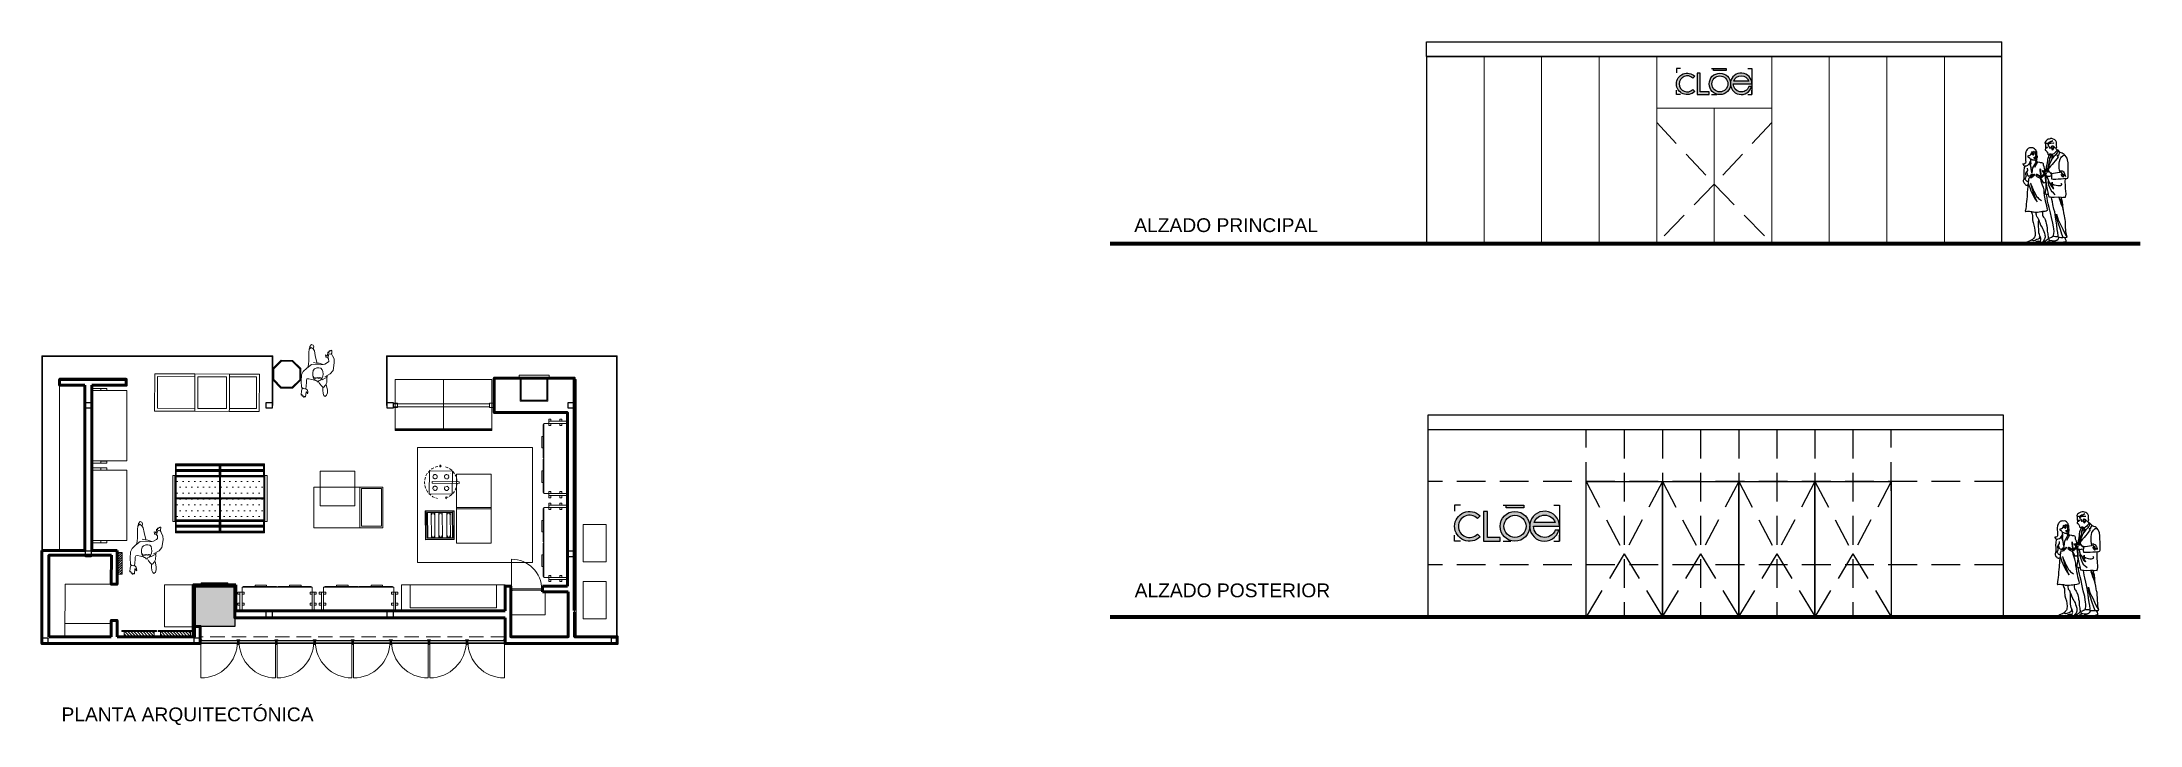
# Model space of a CAD drawing. Header units: metres. Extents: x 2876.2 to 2912.6, y 1279.6 to 1291.5.
import ezdxf
from ezdxf.enums import TextEntityAlignment as Align

# ---------------------------------------------------------------- set-up
doc = ezdxf.new("R2010")
doc.units = ezdxf.units.M
for name, pattern in [('DASHED', [0.75, 0.5, -0.25]), ('HIDDEN', [9.525, 6.35, -3.175]), ('IMPORT-AG-FP-01$0$DASH2', [0.375, 0.25, -0.125])]:
    doc.linetypes.add(name, pattern=pattern)
for name, color, linetype, lineweight in [('CRISTALES', 142, 'Continuous', 5), ('MOBILIARIO', 35, 'Continuous', 0), ('Muro Tbroca', 5, 'Continuous', 53), ('PROYECCION', 2, 'IMPORT-AG-FP-01$0$DASH2', 9)]:
    doc.layers.add(name, color=color, linetype=linetype, lineweight=lineweight)
for name, color, linetype in [('Fach 1', 180, 'Continuous'), ('Fach 3', 3, 'Continuous'), ('Hatch Muro', 253, 'Continuous')]:
    doc.layers.add(name, color=color, linetype=linetype)
doc.styles.add('SWIS', font='swissel.ttf')

msp = doc.modelspace()

# ---------------------------------------------------------------- texts
at = {"color": 18, "true_color": 0x000000, "style": 'SWIS'}
for s, p in [('ALZADO PRINCIPAL                  ', (2897.594, 1288.216)), ('ALZADO POSTERIOR                 ', (2897.657, 1281.87)), ('PLANTA ARQUITECTÓNICA                    ', (2879.636, 1279.715))]:
    msp.add_text(s, height=0.2392, dxfattribs=at).set_placement(p, align=Align.CENTER)

# ---------------------------------------------------------------- blocks, each defined once
blk = doc.blocks.new('MUEBLE BILLETERAS 2')
at = {"layer": 'MOBILIARIO', "transparency": 33554559}
h = blk.add_hatch(dxfattribs=at)
h.set_pattern_fill('DOTS', color=256, scale=0.064)
h.set_pattern_definition([(0, (2457.50258, 893.2033), (0.0508, 0.1016), [0, -0.1016])])
h.paths.add_polyline_path([(2473.539, 917.833), (2473.539, 917.033), (2475.071, 917.033), (2475.071, 917.833)])
at = {"layer": 'MOBILIARIO'}
for p, q in [((2473.518, 917.833), (2473.478, 917.833)), ((2473.478, 917.833), (2473.478, 917.808)), ((2473.518, 917.808), (2473.518, 917.833)), ((2475.071, 917.833), (2473.539, 917.833)), ((2473.54, 918.012), (2473.54, 918)), ((2473.54, 918), (2474.287, 918)), ((2473.54, 917.9), (2474.287, 917.9)), ((2474.299, 918.033), (2474.299, 917.833)), ((2474.311, 918), (2475.059, 918)), ((2474.311, 917.9), (2475.059, 917.9)), ((2475.121, 917.833), (2475.081, 917.833)), ((2475.081, 917.833), (2475.081, 917.808)), ((2475.121, 917.808), (2475.121, 917.833)), ((2473.478, 917.808), (2473.478, 917.059)), ((2473.518, 917.059), (2473.518, 917.808)), ((2475.081, 917.808), (2475.081, 917.059)), ((2475.121, 917.059), (2475.121, 917.808)), ((2473.478, 917.059), (2473.478, 917.033)), ((2473.478, 917.033), (2473.518, 917.033)), ((2473.518, 917.033), (2473.518, 917.059)), ((2473.528, 917.033), (2475.071, 917.033)), ((2473.54, 916.966), (2474.287, 916.966)), ((2473.54, 916.866), (2474.287, 916.866)), ((2474.299, 916.833), (2474.299, 917.033)), ((2474.311, 916.966), (2475.059, 916.966)), ((2474.311, 916.866), (2475.059, 916.866)), ((2475.081, 917.059), (2475.081, 917.033)), ((2475.081, 917.033), (2475.121, 917.033)), ((2475.121, 917.033), (2475.121, 917.059))]:
    blk.add_line(p, q, dxfattribs=at)
at = {"layer": 'MOBILIARIO', "linetype": 'HIDDEN', "ltscale": 0.2}
for p, q in [((2473.528, 917.833), (2473.528, 917.808)), ((2474.305, 917.833), (2473.528, 917.833)), ((2473.533, 917.823), (2473.533, 917.817)), ((2473.533, 917.823), (2474.305, 917.823)), ((2473.533, 917.817), (2474.305, 917.817)), ((2474.299, 917.823), (2474.299, 917.833)), ((2474.299, 917.433), (2474.299, 917.817)), ((2475.071, 917.833), (2474.305, 917.833)), ((2474.305, 917.817), (2474.305, 917.823)), ((2474.305, 917.823), (2475.071, 917.823)), ((2475.071, 917.817), (2474.305, 917.817)), ((2475.071, 917.823), (2475.071, 917.833)), ((2475.071, 917.823), (2475.071, 917.817)), ((2475.071, 917.808), (2475.071, 917.817)), ((2473.518, 917.808), (2473.528, 917.808)), ((2473.528, 917.433), (2473.528, 917.808)), ((2474.295, 917.807), (2473.538, 917.807)), ((2473.538, 917.807), (2473.538, 917.443)), ((2474.289, 917.443), (2474.289, 917.807)), ((2474.309, 917.807), (2474.309, 917.443)), ((2475.061, 917.807), (2474.315, 917.807)), ((2475.061, 917.443), (2475.061, 917.807)), ((2475.081, 917.808), (2475.071, 917.808)), ((2475.071, 917.808), (2475.071, 917.433)), ((2473.528, 917.059), (2473.528, 917.433)), ((2473.538, 917.423), (2473.538, 917.059)), ((2474.305, 917.433), (2473.539, 917.433)), ((2473.549, 917.443), (2474.295, 917.443)), ((2474.295, 917.423), (2473.549, 917.423)), ((2474.289, 917.059), (2474.289, 917.423)), ((2474.299, 917.049), (2474.299, 917.433)), ((2475.071, 917.433), (2474.305, 917.433)), ((2474.309, 917.423), (2474.309, 917.059)), ((2474.315, 917.443), (2475.061, 917.443)), ((2475.061, 917.423), (2474.315, 917.423)), ((2475.061, 917.059), (2475.061, 917.423)), ((2475.071, 917.433), (2475.071, 917.059)), ((2473.518, 917.059), (2473.528, 917.059)), ((2473.528, 917.059), (2473.528, 917.049)), ((2473.528, 917.043), (2473.528, 917.049)), ((2473.528, 917.043), (2473.528, 917.033)), ((2473.528, 917.033), (2474.305, 917.033)), ((2473.538, 917.059), (2474.295, 917.059)), ((2473.538, 917.049), (2474.305, 917.049)), ((2473.538, 917.049), (2473.538, 917.043)), ((2474.305, 917.043), (2473.538, 917.043)), ((2474.299, 917.043), (2474.299, 917.049)), ((2474.299, 917.033), (2474.299, 917.043)), ((2475.066, 917.049), (2474.305, 917.049)), ((2475.066, 917.043), (2474.305, 917.043)), ((2474.305, 917.033), (2475.071, 917.033)), ((2474.315, 917.059), (2475.061, 917.059)), ((2475.066, 917.043), (2475.066, 917.049)), ((2475.071, 917.033), (2475.071, 917.059)), ((2475.081, 917.059), (2475.071, 917.059))]:
    blk.add_line(p, q, dxfattribs=at)
at = {"layer": 'MOBILIARIO', "transparency": 33554559}
for p, q in [((2473.54, 918.012), (2474.287, 918.012)), ((2473.54, 917.912), (2474.287, 917.912)), ((2474.311, 918.012), (2475.059, 918.012)), ((2474.311, 917.912), (2475.059, 917.912)), ((2473.54, 916.954), (2474.287, 916.954)), ((2473.54, 916.854), (2474.287, 916.854)), ((2474.311, 916.954), (2475.059, 916.954))]:
    blk.add_line(p, q, dxfattribs=at)
at = {"layer": 'MOBILIARIO'}
for points in [[(2473.528, 917.033), (2473.478, 917.033), (2473.478, 917.833), (2473.528, 917.833)], [(2473.528, 917.833), (2475.071, 917.833), (2475.071, 917.933), (2473.528, 917.933)], [(2475.071, 917.833), (2475.121, 917.833), (2475.121, 917.033), (2475.071, 917.033)], [(2473.528, 916.933), (2475.071, 916.933), (2475.071, 917.033), (2473.528, 917.033)], [(2473.528, 916.833), (2475.071, 916.833), (2475.071, 916.933), (2473.528, 916.933)]]:
    blk.add_lwpolyline(points, close=True, dxfattribs=at)
for points in [[(2474.299, 917.933), (2475.071, 917.933), (2475.071, 918.033), (2473.528, 918.033), (2473.528, 917.933), (2474.287, 917.933)], [(2474.287, 917.933), (2474.287, 918.021), (2473.54, 918.021), (2473.54, 917.933)], [(2474.287, 917.833), (2474.287, 917.921), (2473.54, 917.921), (2473.54, 917.833)], [(2475.059, 917.933), (2475.059, 918.021), (2474.311, 918.021), (2474.311, 917.933)], [(2475.059, 917.833), (2475.059, 917.921), (2474.311, 917.921), (2474.311, 917.833)], [(2473.54, 917.033), (2473.54, 916.945), (2474.287, 916.945), (2474.287, 917.033)], [(2473.54, 916.933), (2473.54, 916.845), (2474.287, 916.845), (2474.287, 916.933)], [(2474.311, 917.033), (2474.311, 916.945), (2475.059, 916.945), (2475.059, 917.033)], [(2474.311, 916.933), (2474.311, 916.845), (2475.059, 916.845), (2475.059, 916.933)]]:
    blk.add_lwpolyline(points, dxfattribs=at)
at = {"layer": 'MOBILIARIO', "transparency": 33554559}
for points in [[(2473.54, 918.021), (2474.287, 918.021), (2474.287, 918.012), (2473.54, 918.012)], [(2473.54, 917.921), (2474.287, 917.921), (2474.287, 917.912), (2473.54, 917.912)], [(2474.311, 918.021), (2475.059, 918.021), (2475.059, 918.012), (2474.311, 918.012)], [(2474.311, 917.921), (2475.059, 917.921), (2475.059, 917.912), (2474.311, 917.912)], [(2473.54, 916.945), (2474.287, 916.945), (2474.287, 916.954), (2473.54, 916.954)], [(2473.54, 916.845), (2474.287, 916.845), (2474.287, 916.854), (2473.54, 916.854)], [(2474.311, 916.945), (2475.059, 916.945), (2475.059, 916.954), (2474.311, 916.954)], [(2474.311, 916.845), (2475.059, 916.845), (2475.059, 916.854), (2474.311, 916.854)]]:
    blk.add_lwpolyline(points, close=True, dxfattribs=at)
blk = doc.blocks.new('personasp2')
for points in [[(-0.009, 0.186), (-0.036, 0.3), (-0.051, 0.379), (-0.074, 0.412), (-0.106, 0.436), (-0.138, 0.408), (-0.142, 0.353), (-0.145, 0.221), (-0.149, 0.156), (-0.161, 0.103)], [(-0.07, 0.41), (-0.062, 0.446), (-0.072, 0.474), (-0.1, 0.482), (-0.128, 0.448), (-0.134, 0.412)], [(0.223, 0.325), (0.233, 0.34), (0.237, 0.387), (0.223, 0.391), (0.218, 0.378), (0.21, 0.385), (0.203, 0.379), (0.201, 0.368), (0.195, 0.374), (0.185, 0.372), (0.185, 0.347), (0.176, 0.357), (0.168, 0.351), (0.163, 0.302), (0.15, 0.296), (0.144, 0.308), (0.131, 0.311), (0.129, 0.302), (0.136, 0.292), (0.138, 0.277), (0.167, 0.274)], [(0.119, -0.05), (0.21, 0.001), (0.257, 0.056), (0.276, 0.181), (0.272, 0.247), (0.246, 0.296), (0.237, 0.321), (0.199, 0.332), (0.184, 0.326), (0.168, 0.264), (0.182, 0.245), (0.187, 0.205), (0.167, 0.185), (0.119, 0.162), (0.057, 0.149), (-0.098, 0.152), (-0.178, 0.096), (-0.234, 0.037), (-0.261, -0.014), (-0.266, -0.126), (-0.261, -0.211), (-0.253, -0.247), (-0.263, -0.281), (-0.27, -0.344), (-0.261, -0.347), (-0.253, -0.34), (-0.251, -0.368), (-0.238, -0.366), (-0.238, -0.357), (-0.231, -0.383), (-0.221, -0.383), (-0.215, -0.368), (-0.208, -0.379), (-0.195, -0.376), (-0.189, -0.298), (-0.183, -0.296), (-0.172, -0.309), (-0.164, -0.326), (-0.157, -0.315), (-0.161, -0.296), (-0.164, -0.268), (-0.191, -0.243), (-0.189, -0.202), (-0.183, -0.137), (-0.181, -0.103), (-0.174, -0.082), (-0.142, -0.079), (-0.093, -0.09), (-0.049, -0.101)], [(0.093, 0.156), (0.025, 0.175), (-0.015, 0.179), (-0.066, 0.19)], [(-0.257, -0.224), (-0.238, -0.239), (-0.217, -0.245), (-0.193, -0.236)], [(0.072, -0.075), (0.055, -0.062), (0.049, -0.071), (0.038, -0.058), (0.021, -0.073), (0.006, -0.058), (-0.004, -0.069), (-0.011, -0.06), (-0.017, -0.069), (-0.028, -0.065), (-0.041, -0.075), (-0.057, -0.063), (-0.072, -0.044)], [(0.155, -0.063), (0.151, -0.141), (0.129, -0.186), (0.1, -0.221), (0.083, -0.215), (0.063, -0.198), (0.038, -0.164), (0.023, -0.143)], [(0.074, -0.096), (0.127, -0.071), (0.157, -0.052), (0.161, -0.039), (0.15, -0.042)], [(0.144, -0.173), (0.15, -0.2), (0.163, -0.264), (0.165, -0.311), (0.15, -0.349), (0.125, -0.37), (0.106, -0.357), (0.093, -0.323), (0.085, -0.266), (0.085, -0.219)]]:
    blk.add_lwpolyline(points)
blk.add_lwpolyline([(0.012, -0.133), (0.027, -0.109), (0.049, -0.103), (0.071, -0.082), (0.085, -0.039), (0.091, -0.007), (0.085, 0.037), (0.078, 0.069), (0.057, 0.092), (0.023, 0.097), (-0.009, 0.097), (-0.047, 0.082), (-0.07, 0.058), (-0.077, 0.018), (-0.077, -0.02), (-0.072, -0.06), (-0.057, -0.094), (-0.028, -0.109), (-0.01, -0.113), (0, -0.132)], close=True)
blk = doc.blocks.new('P1.22_1')
at = {"color": 0, "linetype": 'ByBlock', "lineweight": -2}
blk.add_line((1.195, -0.1), (1.195, 1.07), dxfattribs=at)
at = {"color": 0, "linetype": 'ByBlock', "lineweight": -2, "flags": 128}
for points in [[(0.025, 0), (0, 0), (0, -0.15), (0.05, -0.15), (0.05, -0.125), (0.025, -0.125)], [(1.195, 0), (1.22, 0), (1.22, -0.15), (1.17, -0.15), (1.17, -0.125), (1.195, -0.125)], [(1.195, -0.075), (1.195, -0.125), (0.025, -0.125), (0.025, -0.075)]]:
    blk.add_lwpolyline(points, close=True, dxfattribs=at)
at = {"color": 0, "linetype": 'ByBlock', "lineweight": -2, "extrusion": (0, 0, -1)}
blk.add_arc((-1.195, -0.1), 1.17, 359.99768, 89.99201, dxfattribs=at)
blk = doc.blocks.new('H052_3')
for p, q in [((-0.333, 1.544), (-0.3343, 1.5079)), ((-0.3343, 1.5079), (-0.3321, 1.4727)), ((-0.3312, 1.57), (-0.333, 1.544)), ((-0.3321, 1.4727), (-0.3295, 1.4375)), ((-0.329, 1.5783), (-0.3312, 1.57)), ((-0.3254, 1.5884), (-0.329, 1.5783)), ((-0.3228, 1.5999), (-0.3254, 1.5884)), ((-0.3148, 1.614), (-0.3228, 1.5999)), ((-0.3056, 1.6289), (-0.3148, 1.614)), ((-0.2941, 1.6399), (-0.3056, 1.6289)), ((-0.2839, 1.6491), (-0.2941, 1.6399)), ((-0.2862, 1.5101), (-0.2831, 1.5215)), ((-0.2854, 1.4986), (-0.2862, 1.5101)), ((-0.2792, 1.4912), (-0.2854, 1.4986)), ((-0.272, 1.6549), (-0.2839, 1.6491)), ((-0.2831, 1.5215), (-0.2752, 1.5255)), ((-0.2686, 1.4876), (-0.2792, 1.4912)), ((-0.2752, 1.5255), (-0.2677, 1.5237)), ((-0.2623, 1.6571), (-0.272, 1.6549)), ((-0.2624, 1.4876), (-0.2686, 1.4876)), ((-0.2677, 1.5237), (-0.2637, 1.5206)), ((-0.2593, 1.5242), (-0.2637, 1.5206)), ((-0.2598, 1.4868), (-0.2624, 1.4876)), ((-0.25, 1.6592), (-0.2623, 1.6571)), ((-0.2558, 1.4784), (-0.2598, 1.4868)), ((-0.2531, 1.5281), (-0.2593, 1.5242)), ((-0.2488, 1.4687), (-0.2558, 1.4784)), ((-0.2386, 1.5541), (-0.2531, 1.5281)), ((-0.2314, 1.6579), (-0.25, 1.6592)), ((-0.2373, 1.4603), (-0.2488, 1.4687)), ((-0.2461, 1.4667), (-0.247, 1.4454)), ((-0.2284, 1.5739), (-0.2386, 1.5541)), ((-0.2219, 1.4537), (-0.2373, 1.4603)), ((-0.2054, 1.6597), (-0.2314, 1.6579)), ((-0.22, 1.5879), (-0.2284, 1.5739)), ((-0.2099, 1.5598), (-0.2245, 1.5527)), ((-0.2161, 1.5426), (-0.2236, 1.5444)), ((-0.2141, 1.5454), (-0.2216, 1.5472)), ((-0.2125, 1.5818), (-0.22, 1.5879)), ((-0.2121, 1.547), (-0.2196, 1.5488)), ((-0.2095, 1.5453), (-0.2161, 1.5426)), ((-0.2055, 1.5497), (-0.2152, 1.5391)), ((-0.2075, 1.5481), (-0.2141, 1.5454)), ((-0.2059, 1.5818), (-0.2125, 1.5818)), ((-0.2055, 1.5497), (-0.2121, 1.547)), ((-0.2006, 1.562), (-0.2099, 1.5598)), ((-0.2099, 1.5431), (-0.206, 1.5378)), ((-0.206, 1.5378), (-0.1981, 1.5362)), ((-0.2019, 1.5862), (-0.2059, 1.5818)), ((-0.1998, 1.5514), (-0.2055, 1.5497)), ((-0.19, 1.6531), (-0.2054, 1.6597)), ((-0.194, 1.5822), (-0.2019, 1.5862)), ((-0.1923, 1.5637), (-0.2006, 1.562)), ((-0.1904, 1.5493), (-0.1998, 1.5514)), ((-0.1981, 1.5362), (-0.1905, 1.5369)), ((-0.1874, 1.5954), (-0.194, 1.5822)), ((-0.1826, 1.5598), (-0.1923, 1.5637)), ((-0.1889, 1.4874), (-0.192, 1.4883)), ((-0.1905, 1.5369), (-0.1848, 1.543)), ((-0.1852, 1.543), (-0.1904, 1.5493)), ((-0.1746, 1.6429), (-0.19, 1.6531)), ((-0.1892, 1.4867), (-0.1816, 1.4797)), ((-0.1801, 1.4886), (-0.1889, 1.4874)), ((-0.179, 1.5928), (-0.1874, 1.5954)), ((-0.1816, 1.4797), (-0.1774, 1.4775)), ((-0.1704, 1.4934), (-0.1801, 1.4886)), ((-0.1706, 1.5752), (-0.179, 1.5928)), ((-0.1774, 1.4775), (-0.1698, 1.476)), ((-0.1627, 1.6324), (-0.1746, 1.6429)), ((-0.1631, 1.5668), (-0.1706, 1.5752)), ((-0.1582, 1.4958), (-0.1704, 1.4934)), ((-0.1698, 1.476), (-0.1634, 1.476)), ((-0.1634, 1.476), (-0.1575, 1.4767)), ((-0.1601, 1.5751), (-0.1631, 1.5668)), ((-0.1534, 1.6222), (-0.1627, 1.6324)), ((-0.1623, 1.5606), (-0.1627, 1.5509)), ((-0.1627, 1.5509), (-0.1601, 1.5395)), ((-0.1626, 1.5545), (-0.1597, 1.5578)), ((-0.1561, 1.569), (-0.1623, 1.5606)), ((-0.1469, 1.5091), (-0.1623, 1.5065)), ((-0.1596, 1.5453), (-0.1619, 1.5478)), ((-0.1565, 1.5892), (-0.1601, 1.5751)), ((-0.1601, 1.5395), (-0.1539, 1.5285)), ((-0.1597, 1.5578), (-0.1504, 1.5598)), ((-0.1521, 1.5446), (-0.1596, 1.5453)), ((-0.1487, 1.4933), (-0.1582, 1.4958)), ((-0.1542, 1.5668), (-0.1576, 1.5647)), ((-0.1575, 1.4767), (-0.1536, 1.4784)), ((-0.1552, 1.5972), (-0.1565, 1.5892)), ((-0.1451, 1.5743), (-0.1561, 1.569)), ((-0.1481, 1.5883), (-0.1552, 1.5972)), ((-0.1474, 1.5689), (-0.1542, 1.5668)), ((-0.1539, 1.5285), (-0.1486, 1.5215)), ((-0.1536, 1.4784), (-0.1508, 1.4806)), ((-0.1464, 1.6068), (-0.1534, 1.6222)), ((-0.1449, 1.5468), (-0.1521, 1.5446)), ((-0.1508, 1.4806), (-0.1485, 1.4851)), ((-0.1504, 1.5598), (-0.1447, 1.5581)), ((-0.1434, 1.494), (-0.1487, 1.4933)), ((-0.1486, 1.5215), (-0.1438, 1.5166)), ((-0.1485, 1.4851), (-0.1453, 1.4912)), ((-0.1411, 1.5773), (-0.1481, 1.5883)), ((-0.139, 1.5698), (-0.1474, 1.5689)), ((-0.1429, 1.5122), (-0.1469, 1.5091)), ((-0.142, 1.5971), (-0.1464, 1.6068)), ((-0.1414, 1.5515), (-0.1449, 1.5468)), ((-0.1447, 1.5581), (-0.1405, 1.5535)), ((-0.1447, 1.5581), (-0.138, 1.5554)), ((-0.1442, 1.5435), (-0.1389, 1.5575)), ((-0.1394, 1.5355), (-0.1442, 1.5435)), ((-0.1438, 1.5166), (-0.1429, 1.5122)), ((-0.1429, 1.4942), (-0.1434, 1.494)), ((-0.1427, 1.5565), (-0.1361, 1.5538)), ((-0.1367, 1.5883), (-0.142, 1.5971)), ((-0.1354, 1.5747), (-0.1411, 1.5773)), ((-0.1407, 1.5537), (-0.1341, 1.551)), ((-0.1368, 1.4612), (-0.1399, 1.4537)), ((-0.1323, 1.5267), (-0.1394, 1.5355)), ((-0.1298, 1.5697), (-0.139, 1.5698)), ((-0.1389, 1.5575), (-0.1367, 1.5677)), ((-0.1385, 1.4497), (-0.1368, 1.4612)), ((-0.138, 1.5554), (-0.1305, 1.5572)), ((-0.1368, 1.4612), (-0.1341, 1.477)), ((-0.1354, 1.5747), (-0.1367, 1.5883)), ((-0.1367, 1.5677), (-0.1354, 1.5747)), ((-0.1361, 1.5538), (-0.1286, 1.5556)), ((-0.1341, 1.551), (-0.1266, 1.5528)), ((-0.1341, 1.477), (-0.1319, 1.484)), ((-0.1283, 1.5184), (-0.1323, 1.5267)), ((-0.1319, 1.484), (-0.1297, 1.4871)), ((-0.1297, 1.4871), (-0.1271, 1.4927)), ((-0.1257, 1.5069), (-0.1283, 1.5184)), ((-0.1271, 1.4927), (-0.1251, 1.4994)), ((-0.1251, 1.4994), (-0.1257, 1.5069)), ((0.0086, 1.755), (0.0064, 1.7458)), ((0.0064, 1.7458), (0.0068, 1.7418)), ((0.0068, 1.7418), (0.0121, 1.7418)), ((0.0196, 1.7766), (0.0086, 1.755)), ((0.0164, 1.6609), (0.0094, 1.6265)), ((0.0094, 1.6265), (0.0111, 1.6204)), ((0.0111, 1.6204), (0.0195, 1.6155)), ((0.0121, 1.7418), (0.031, 1.7427)), ((0.0121, 1.7418), (0.0147, 1.7172)), ((0.0147, 1.7172), (0.0129, 1.6974)), ((0.0129, 1.6974), (0.0142, 1.6802)), ((0.0142, 1.6802), (0.0164, 1.6705)), ((0.0152, 1.6755), (0.0228, 1.6751)), ((0.0164, 1.6705), (0.0164, 1.6609)), ((0.0175, 1.6679), (0.0259, 1.6627)), ((0.0195, 1.6155), (0.0288, 1.6155)), ((0.0333, 1.7893), (0.0196, 1.7766)), ((0.0297, 1.6694), (0.0217, 1.6694)), ((0.0228, 1.6751), (0.0388, 1.6737)), ((0.0259, 1.6627), (0.032, 1.6587)), ((0.0288, 1.6155), (0.034, 1.6032)), ((0.0423, 1.6671), (0.0297, 1.6694)), ((0.031, 1.7427), (0.0474, 1.7365)), ((0.032, 1.6587), (0.0435, 1.6587)), ((0.043, 1.7973), (0.0333, 1.7893)), ((0.034, 1.6032), (0.0406, 1.5909)), ((0.0388, 1.6737), (0.0486, 1.671)), ((0.0406, 1.5909), (0.0495, 1.5869)), ((0.0461, 1.666), (0.0423, 1.6671)), ((0.0637, 1.8078), (0.043, 1.7973)), ((0.0435, 1.6587), (0.0448, 1.6662)), ((0.0474, 1.7365), (0.0632, 1.7488)), ((0.0474, 1.7365), (0.0535, 1.7269)), ((0.0486, 1.671), (0.0578, 1.6664)), ((0.0495, 1.5869), (0.0525, 1.5746)), ((0.0551, 1.4751), (0.0516, 1.4558)), ((0.0525, 1.5746), (0.0543, 1.5601)), ((0.0535, 1.7269), (0.0592, 1.7088)), ((0.0543, 1.5601), (0.0583, 1.5504)), ((0.0685, 1.7317), (0.0544, 1.7238)), ((0.0544, 1.7238), (0.0729, 1.7299)), ((0.0613, 1.4914), (0.0551, 1.4751)), ((0.0583, 1.5504), (0.0622, 1.546)), ((0.0592, 1.7088), (0.0641, 1.6947)), ((0.0706, 1.5117), (0.0613, 1.4914)), ((0.0622, 1.546), (0.0675, 1.5442)), ((0.0632, 1.7488), (0.0902, 1.7647)), ((0.0783, 1.8113), (0.0637, 1.8078)), ((0.0641, 1.6947), (0.0747, 1.6881)), ((0.0675, 1.5442), (0.079, 1.5464)), ((0.0919, 1.751), (0.0685, 1.7317)), ((0.0754, 1.5218), (0.0706, 1.5117)), ((0.0729, 1.7299), (0.0871, 1.7352)), ((0.0747, 1.6881), (0.0813, 1.6828)), ((0.0887, 1.5341), (0.0754, 1.5218)), ((0.099, 1.817), (0.0783, 1.8113)), ((0.079, 1.5464), (0.0856, 1.5517)), ((0.0813, 1.6828), (0.0844, 1.667)), ((0.0873, 1.4587), (0.084, 1.4477)), ((0.0844, 1.667), (0.0861, 1.6564)), ((0.0869, 1.4773), (0.0847, 1.4549)), ((0.0856, 1.5517), (0.0927, 1.5561)), ((0.0861, 1.6564), (0.0989, 1.6582)), ((0.0966, 1.5042), (0.0869, 1.4773)), ((0.0871, 1.7352), (0.1065, 1.7405)), ((0.0933, 1.4775), (0.0873, 1.4587)), ((0.0984, 1.5429), (0.0887, 1.5341)), ((0.0902, 1.7647), (0.1153, 1.7743)), ((0.1162, 1.766), (0.0919, 1.751)), ((0.0927, 1.5561), (0.1068, 1.5548)), ((0.1014, 1.4905), (0.0933, 1.4775)), ((0.1059, 1.5288), (0.0966, 1.5042)), ((0.1045, 1.5017), (0.0971, 1.5054)), ((0.1063, 1.5486), (0.0984, 1.5429)), ((0.0989, 1.6582), (0.1139, 1.6599)), ((0.1048, 1.8192), (0.099, 1.817)), ((0.1103, 1.5021), (0.1014, 1.4905)), ((0.1076, 1.5057), (0.1045, 1.5017)), ((0.1114, 1.8188), (0.1048, 1.8192)), ((0.1125, 1.5424), (0.1059, 1.5288)), ((0.1125, 1.5517), (0.1063, 1.5486)), ((0.1065, 1.7405), (0.1484, 1.744)), ((0.1068, 1.5548), (0.1116, 1.5548)), ((0.1169, 1.5314), (0.1076, 1.5057)), ((0.1163, 1.4973), (0.1076, 1.5046)), ((0.1246, 1.8188), (0.1114, 1.8188)), ((0.1116, 1.5548), (0.1125, 1.5517)), ((0.121, 1.5442), (0.1123, 1.5516)), ((0.1183, 1.5466), (0.1125, 1.5424)), ((0.1385, 1.4786), (0.1133, 1.4368)), ((0.1139, 1.6599), (0.1183, 1.6604)), ((0.1153, 1.7743), (0.1435, 1.7814)), ((0.1435, 1.7814), (0.1162, 1.766)), ((0.1317, 1.4973), (0.1163, 1.4973)), ((0.121, 1.5442), (0.1169, 1.5314)), ((0.1174, 1.6714), (0.1197, 1.685)), ((0.1183, 1.6604), (0.1174, 1.6714)), ((0.1197, 1.685), (0.125, 1.6929)), ((0.1306, 1.5424), (0.121, 1.5442)), ((0.125, 1.6828), (0.1211, 1.6709)), ((0.1211, 1.6709), (0.1214, 1.6691)), ((0.1212, 1.5414), (0.1268, 1.5407)), ((0.1214, 1.6691), (0.1251, 1.6666)), ((0.1274, 1.4694), (0.1224, 1.4515)), ((0.1285, 1.6439), (0.1236, 1.6398)), ((0.1236, 1.6398), (0.1272, 1.6308)), ((0.1378, 1.8139), (0.1246, 1.8188)), ((0.125, 1.6929), (0.1333, 1.6951)), ((0.1348, 1.6872), (0.125, 1.6828)), ((0.1251, 1.6666), (0.1312, 1.6622)), ((0.1268, 1.5407), (0.1329, 1.5403)), ((0.1272, 1.6308), (0.1387, 1.6269)), ((0.1305, 1.4881), (0.1274, 1.4694)), ((0.1339, 1.6496), (0.1285, 1.6439)), ((0.1293, 1.4973), (0.1305, 1.4881)), ((0.1429, 1.5468), (0.1306, 1.5424)), ((0.1312, 1.6622), (0.1387, 1.6591)), ((0.1385, 1.5129), (0.1317, 1.4973)), ((0.1319, 1.5429), (0.1354, 1.531)), ((0.1329, 1.5403), (0.1385, 1.5129)), ((0.1333, 1.6951), (0.1439, 1.6934)), ((0.1378, 1.6537), (0.1339, 1.6496)), ((0.1471, 1.6867), (0.1348, 1.6872)), ((0.1354, 1.531), (0.15, 1.4984)), ((0.1638, 1.8064), (0.1378, 1.8139)), ((0.1405, 1.6549), (0.1378, 1.6537)), ((0.1632, 1.5072), (0.1385, 1.4786)), ((0.1387, 1.6591), (0.1409, 1.6574)), ((0.1387, 1.6269), (0.1471, 1.6308)), ((0.1409, 1.6574), (0.1405, 1.6549)), ((0.1588, 1.5534), (0.1429, 1.5468)), ((0.1439, 1.6934), (0.1549, 1.6872)), ((0.1555, 1.6779), (0.1471, 1.6867)), ((0.1471, 1.6308), (0.1537, 1.6401)), ((0.1484, 1.744), (0.1634, 1.7418)), ((0.15, 1.4984), (0.1601, 1.5036)), ((0.1537, 1.6401), (0.1585, 1.6524)), ((0.1549, 1.6872), (0.1646, 1.6744)), ((0.1608, 1.6656), (0.1555, 1.6779)), ((0.1585, 1.6524), (0.1608, 1.6656)), ((0.1791, 1.5719), (0.1588, 1.5534)), ((0.1906, 1.5332), (0.1632, 1.5072)), ((0.1775, 1.7963), (0.1638, 1.8064)), ((0.1646, 1.6744), (0.1752, 1.6643)), ((0.1752, 1.6643), (0.1854, 1.6586)), ((0.1899, 1.7844), (0.1775, 1.7963)), ((0.1928, 1.5873), (0.1791, 1.5719)), ((0.1854, 1.6586), (0.1951, 1.6568)), ((0.2161, 1.4751), (0.1861, 1.4355)), ((0.1951, 1.7783), (0.1899, 1.7844)), ((0.2135, 1.5657), (0.1906, 1.5332)), ((0.2109, 1.6031), (0.1928, 1.5873)), ((0.207, 1.7558), (0.1951, 1.7783)), ((0.1951, 1.6568), (0.2127, 1.6726)), ((0.1999, 1.6462), (0.1951, 1.6568)), ((0.2083, 1.6357), (0.1999, 1.6462)), ((0.2092, 1.7479), (0.207, 1.7558)), ((0.2074, 1.692), (0.2092, 1.7479)), ((0.2127, 1.6726), (0.2074, 1.692)), ((0.221, 1.619), (0.2083, 1.6357)), ((0.221, 1.619), (0.2109, 1.6031)), ((0.2263, 1.5859), (0.2135, 1.5657)), ((0.2293, 1.4905), (0.2161, 1.4751)), ((0.2259, 1.6216), (0.221, 1.619)), ((0.2219, 1.5248), (0.221, 1.5204)), ((0.221, 1.5204), (0.2245, 1.5164)), ((0.2272, 1.5248), (0.2219, 1.5248)), ((0.2245, 1.5164), (0.2302, 1.5103)), ((0.2334, 1.6194), (0.2259, 1.6216)), ((0.2259, 1.6216), (0.233, 1.6128)), ((0.2334, 1.6057), (0.2263, 1.5859)), ((0.2333, 1.5248), (0.2272, 1.5248)), ((0.2338, 1.4962), (0.2293, 1.4905)), ((0.2302, 1.5103), (0.2333, 1.5019)), ((0.233, 1.6128), (0.2334, 1.6057)), ((0.2413, 1.5261), (0.2333, 1.5248)), ((0.2333, 1.5019), (0.2338, 1.4962)), ((0.2643, 1.5868), (0.2334, 1.6194)), ((0.243, 1.5301), (0.2413, 1.5261)), ((0.2453, 1.5463), (0.243, 1.5345)), ((0.243, 1.5345), (0.243, 1.5301)), ((0.2559, 1.5639), (0.2453, 1.5463)), ((0.2642, 1.5811), (0.2559, 1.5639)), ((0.2602, 1.4244), (0.2695, 1.4596)), ((0.2642, 1.5811), (0.2643, 1.5868)), ((0.2876, 1.5714), (0.2642, 1.5811)), ((0.2695, 1.4596), (0.2827, 1.4838)), ((0.2827, 1.4838), (0.2959, 1.5014)), ((0.3039, 1.5661), (0.2876, 1.5714)), ((0.2959, 1.5014), (0.3149, 1.5195)), ((0.3255, 1.5547), (0.3039, 1.5661)), ((0.3149, 1.5195), (0.3246, 1.526)), ((0.3246, 1.526), (0.3388, 1.5309)), ((0.3405, 1.5436), (0.3255, 1.5547)), ((0.3388, 1.5309), (0.3559, 1.5256)), ((0.3582, 1.526), (0.3405, 1.5436)), ((0.3559, 1.5256), (0.3611, 1.5228)), ((0.3775, 1.5045), (0.3582, 1.526)), ((0.3908, 1.482), (0.3775, 1.5045)), ((0.3996, 1.4516), (0.3908, 1.482)), ((-0.3688, 1.3759), (-0.3785, 1.3799)), ((-0.3785, 1.3799), (-0.3746, 1.3711)), ((-0.3746, 1.3711), (-0.3657, 1.3574)), ((-0.3699, 1.0943), (-0.3708, 1.0829)), ((-0.3633, 1.1163), (-0.3699, 1.0943)), ((-0.356, 1.3781), (-0.3688, 1.3759)), ((-0.3657, 1.3574), (-0.3569, 1.3486)), ((-0.3597, 1.1251), (-0.3633, 1.1163)), ((-0.3609, 1.2795), (-0.3619, 1.2417)), ((-0.3619, 1.2417), (-0.3615, 1.1955)), ((-0.3615, 1.1955), (-0.3606, 1.1555)), ((-0.3565, 1.2985), (-0.3609, 1.2795)), ((-0.3606, 1.1555), (-0.3589, 1.1295)), ((-0.3589, 1.1295), (-0.3597, 1.1251)), ((-0.3569, 1.3486), (-0.3486, 1.342)), ((-0.3525, 1.3183), (-0.3565, 1.2985)), ((-0.3432, 1.3847), (-0.356, 1.3781)), ((-0.3464, 1.3345), (-0.3525, 1.3183)), ((-0.3333, 1.1356), (-0.3512, 1.1034)), ((-0.3486, 1.342), (-0.3393, 1.3429)), ((-0.3393, 1.3429), (-0.3464, 1.3345)), ((-0.334, 1.3922), (-0.3432, 1.3847)), ((-0.3393, 1.3429), (-0.3291, 1.3442)), ((-0.3361, 1.1215), (-0.324, 1.1396)), ((-0.3361, 1.1215), (-0.3357, 1.1304)), ((-0.335, 1.1097), (-0.3361, 1.1215)), ((-0.3357, 1.1304), (-0.3338, 1.1348)), ((-0.3258, 1.0991), (-0.335, 1.1097)), ((-0.3295, 1.401), (-0.334, 1.3922)), ((-0.3338, 1.1348), (-0.3297, 1.1387)), ((-0.3298, 1.1391), (-0.324, 1.1391)), ((-0.3295, 1.4375), (-0.3282, 1.4093)), ((-0.3282, 1.4093), (-0.3295, 1.401)), ((-0.3291, 1.3442), (-0.3155, 1.3473)), ((-0.3261, 1.2201), (-0.3191, 1.2333)), ((-0.3257, 1.2088), (-0.3261, 1.2201)), ((-0.3165, 1.0872), (-0.3258, 1.0991)), ((-0.3239, 1.1967), (-0.3257, 1.2088)), ((-0.324, 1.1396), (-0.3183, 1.1603)), ((-0.316, 1.1805), (-0.3239, 1.1967)), ((-0.2989, 1.2671), (-0.3223, 1.2319)), ((-0.3191, 1.2333), (-0.3153, 1.2338)), ((-0.3183, 1.1603), (-0.316, 1.1805)), ((-0.3155, 1.3473), (-0.2925, 1.3565)), ((-0.3153, 1.2338), (-0.3105, 1.2295)), ((-0.3105, 1.2295), (-0.305, 1.2048)), ((-0.305, 1.2048), (-0.2992, 1.1855)), ((-0.3012, 1.3046), (-0.2989, 1.2671)), ((-0.2992, 1.1855), (-0.2947, 1.1809)), ((-0.2947, 1.1809), (-0.2848, 1.1732)), ((-0.2925, 1.3565), (-0.2797, 1.3671)), ((-0.2848, 1.1732), (-0.2714, 1.1688)), ((-0.2786, 1.1127), (-0.2799, 1.0991)), ((-0.2799, 1.0991), (-0.2799, 1.0876)), ((-0.2797, 1.3671), (-0.2709, 1.3842)), ((-0.2702, 1.1382), (-0.2786, 1.1127)), ((-0.2585, 1.3732), (-0.2785, 1.3703)), ((-0.278, 1.0436), (-0.2754, 1.1118)), ((-0.2778, 1.1165), (-0.2757, 1.1118)), ((-0.2714, 1.1688), (-0.2644, 1.1708)), ((-0.2653, 1.1662), (-0.2714, 1.1688)), ((-0.2709, 1.3842), (-0.2568, 1.4027)), ((-0.257, 1.1352), (-0.2702, 1.1382)), ((-0.2521, 1.1634), (-0.2653, 1.1662)), ((-0.2644, 1.1708), (-0.2532, 1.1751)), ((-0.253, 1.3928), (-0.2585, 1.3732)), ((-0.2585, 1.3732), (-0.2357, 1.3057)), ((-0.2428, 1.136), (-0.257, 1.1352)), ((-0.2568, 1.4027), (-0.245, 1.4199)), ((-0.2532, 1.1751), (-0.242, 1.1818)), ((-0.2457, 1.3943), (-0.253, 1.3928)), ((-0.2432, 1.1622), (-0.2521, 1.1634)), ((-0.249, 1.3886), (-0.2457, 1.3943)), ((-0.2446, 1.3778), (-0.249, 1.3886)), ((-0.247, 1.4454), (-0.2449, 1.4267)), ((-0.2457, 1.3943), (-0.2426, 1.3967)), ((-0.2449, 1.4267), (-0.2453, 1.4093)), ((-0.2453, 1.4093), (-0.2413, 1.3908)), ((-0.2204, 1.2236), (-0.2446, 1.3778)), ((-0.2302, 1.1746), (-0.2432, 1.1622)), ((-0.2358, 1.162), (-0.2432, 1.1622)), ((-0.2274, 1.14), (-0.2428, 1.136)), ((-0.242, 1.1818), (-0.2325, 1.1927)), ((-0.2413, 1.3908), (-0.2388, 1.3757)), ((-0.2358, 1.162), (-0.223, 1.1642)), ((-0.2331, 1.1624), (-0.2262, 1.1717)), ((-0.2325, 1.1927), (-0.2265, 1.2051)), ((-0.2259, 1.1809), (-0.2302, 1.1746)), ((-0.2204, 1.1426), (-0.2274, 1.14)), ((-0.2265, 1.2051), (-0.2213, 1.2085)), ((-0.2262, 1.1717), (-0.2212, 1.1818)), ((-0.221, 1.1898), (-0.2259, 1.1809)), ((-0.223, 1.1642), (-0.2128, 1.1699)), ((-0.2126, 1.4493), (-0.2219, 1.4537)), ((-0.2213, 1.2085), (-0.2167, 1.206)), ((-0.2212, 1.1818), (-0.2155, 1.1906)), ((-0.2173, 1.1982), (-0.221, 1.1898)), ((-0.2075, 1.3104), (-0.2204, 1.2236)), ((-0.2133, 1.1479), (-0.2204, 1.1426)), ((-0.2167, 1.206), (-0.2173, 1.1982)), ((-0.2155, 1.1906), (-0.2124, 1.191)), ((-0.2062, 1.1549), (-0.2133, 1.1479)), ((-0.2115, 1.1733), (-0.2131, 1.1698)), ((-0.2128, 1.1699), (-0.2014, 1.1756)), ((-0.2056, 1.4462), (-0.2126, 1.4493)), ((-0.2124, 1.191), (-0.2089, 1.1875)), ((-0.2102, 1.1783), (-0.2115, 1.1733)), ((-0.2089, 1.1875), (-0.2102, 1.1783)), ((-0.1558, 1.4003), (-0.2075, 1.3104)), ((-0.1969, 1.1645), (-0.2062, 1.1549)), ((-0.1959, 1.444), (-0.2056, 1.4462)), ((-0.2014, 1.1756), (-0.193, 1.1844)), ((-0.1885, 1.1703), (-0.1969, 1.1645)), ((-0.1809, 1.4427), (-0.1959, 1.444)), ((-0.193, 1.1844), (-0.1824, 1.1989)), ((-0.1837, 1.1791), (-0.1885, 1.1703)), ((-0.1797, 1.1866), (-0.1837, 1.1791)), ((-0.1824, 1.1989), (-0.1775, 1.202)), ((-0.1699, 1.4431), (-0.1809, 1.4427)), ((-0.1753, 1.1936), (-0.1797, 1.1866)), ((-0.1775, 1.202), (-0.1758, 1.1998)), ((-0.1758, 1.1998), (-0.1753, 1.1936)), ((-0.1237, 1.4119), (-0.1735, 1.3192)), ((-0.1576, 1.4433), (-0.1699, 1.4431)), ((-0.1549, 1.4447), (-0.1576, 1.4433)), ((-0.1575, 1.4339), (-0.1576, 1.4433)), ((-0.1544, 1.4255), (-0.1575, 1.4339)), ((-0.1497, 1.4319), (-0.1558, 1.4305)), ((-0.1457, 1.4105), (-0.1558, 1.4003)), ((-0.15, 1.4467), (-0.1549, 1.4447)), ((-0.1469, 1.4093), (-0.1544, 1.4255)), ((-0.1443, 1.4502), (-0.15, 1.4467)), ((-0.1427, 1.4333), (-0.1497, 1.4319)), ((-0.1471, 1.187), (-0.1477, 1.184)), ((-0.1462, 1.1936), (-0.1471, 1.187)), ((-0.1383, 1.1967), (-0.1462, 1.1936)), ((-0.1348, 1.4254), (-0.1457, 1.4105)), ((-0.1455, 1.1829), (-0.1336, 1.1893)), ((-0.1454, 1.1728), (-0.1455, 1.1829)), ((-0.136, 1.1613), (-0.1454, 1.1728)), ((-0.1399, 1.4537), (-0.1443, 1.4502)), ((-0.1396, 1.4334), (-0.1427, 1.4333)), ((-0.1396, 1.4334), (-0.1385, 1.4497)), ((-0.1343, 1.4336), (-0.1396, 1.4334)), ((-0.1358, 1.4301), (-0.1396, 1.4334)), ((-0.1264, 1.1967), (-0.1383, 1.1967)), ((-0.1205, 1.1519), (-0.136, 1.1613)), ((-0.1358, 1.4301), (-0.1348, 1.4254)), ((-0.1237, 1.4119), (-0.1343, 1.4336)), ((-0.1336, 1.1893), (-0.1251, 1.1852)), ((-0.1172, 1.1929), (-0.1264, 1.1967)), ((-0.1251, 1.1852), (-0.1138, 1.1792)), ((-0.0812, 1.4068), (-0.1237, 1.4119)), ((-0.0952, 1.1378), (-0.1205, 1.1519)), ((-0.1048, 1.1862), (-0.1172, 1.1929)), ((-0.1138, 1.1792), (-0.0961, 1.1695)), ((-0.0957, 1.1814), (-0.1048, 1.1862)), ((-0.0961, 1.1695), (-0.0791, 1.1622)), ((-0.0839, 1.1751), (-0.0957, 1.1814)), ((-0.0745, 1.1288), (-0.0952, 1.1378)), ((-0.0717, 1.167), (-0.0839, 1.1751)), ((-0.0711, 1.4004), (-0.0812, 1.4068)), ((-0.0791, 1.1622), (-0.0736, 1.1592)), ((-0.0756, 1.2627), (-0.0773, 1.2961)), ((-0.0773, 1.2961), (-0.0751, 1.2957)), ((-0.0694, 1.2244), (-0.0756, 1.2627)), ((-0.0751, 1.2957), (-0.0725, 1.2886)), ((-0.0736, 1.1592), (-0.0696, 1.1644)), ((-0.0725, 1.2886), (-0.0703, 1.2688)), ((-0.0696, 1.1644), (-0.0717, 1.167)), ((-0.0477, 1.3982), (-0.0711, 1.4004)), ((-0.0703, 1.2688), (-0.0699, 1.2429)), ((-0.0699, 1.2429), (-0.0681, 1.2165)), ((-0.0624, 1.1725), (-0.0694, 1.2244)), ((-0.0681, 1.2165), (-0.0651, 1.1861)), ((-0.0645, 1.1192), (-0.0624, 1.1725)), ((-0.0526, 1.064), (-0.0645, 1.1192)), ((-0.0573, 1.0817), (-0.0633, 1.1215)), ((-0.0633, 1.1215), (-0.0263, 1.0554)), ((-0.0583, 1.1679), (-0.0596, 1.1665)), ((-0.0596, 1.1665), (-0.0583, 1.1586)), ((-0.0519, 1.1755), (-0.0583, 1.1679)), ((-0.0583, 1.1586), (-0.0512, 1.1524)), ((-0.0453, 1.1442), (-0.0535, 1.1352)), ((-0.0439, 1.1812), (-0.0519, 1.1755)), ((-0.0512, 1.1524), (-0.047, 1.1539)), ((-0.0301, 1.3929), (-0.0477, 1.3982)), ((-0.047, 1.1539), (-0.0333, 1.1671)), ((-0.0333, 1.1592), (-0.0453, 1.1442)), ((-0.036, 1.186), (-0.0439, 1.1812)), ((-0.039, 1.2591), (-0.0416, 1.2534)), ((-0.0416, 1.2534), (-0.039, 1.2486)), ((-0.0324, 1.26), (-0.039, 1.2591)), ((-0.039, 1.2486), (-0.0306, 1.2442)), ((-0.0223, 1.1926), (-0.036, 1.186)), ((-0.0333, 1.1671), (-0.0285, 1.1737)), ((-0.0188, 1.1693), (-0.0333, 1.1592)), ((-0.0258, 1.2591), (-0.0324, 1.26)), ((-0.0306, 1.2442), (-0.0196, 1.2376)), ((-0.0217, 1.3832), (-0.0301, 1.3929)), ((-0.0285, 1.1737), (-0.0104, 1.1812)), ((-0.0147, 1.2538), (-0.0258, 1.2591)), ((-0.006, 1.1961), (-0.0223, 1.1926)), ((-0.0173, 1.3757), (-0.0217, 1.3832)), ((-0.0172, 1.2305), (-0.0208, 1.2242)), ((-0.0208, 1.2242), (-0.0187, 1.2204)), ((-0.0196, 1.2376), (-0.0033, 1.2296)), ((-0.0091, 1.1746), (-0.0188, 1.1693)), ((-0.0187, 1.2204), (-0.0126, 1.2156)), ((-0.0182, 1.3691), (-0.0173, 1.3757)), ((-0.0164, 1.3515), (-0.0182, 1.3691)), ((-0.0181, 1.2362), (-0.0174, 1.2358)), ((-0.0174, 1.2358), (-0.0068, 1.2244)), ((-0.0105, 1.2284), (-0.0172, 1.2305)), ((-0.0147, 1.3445), (-0.0164, 1.3515)), ((-0.0085, 1.3308), (-0.0147, 1.3445)), ((-0.0006, 1.2481), (-0.0147, 1.2538)), ((-0.0126, 1.2156), (0.002, 1.205)), ((-0.0104, 1.1812), (0.0037, 1.1856)), ((0.002, 1.1781), (-0.0091, 1.1746)), ((-0.0019, 1.3084), (-0.0085, 1.3308)), ((-0.0068, 1.2244), (0.006, 1.2094)), ((-0.0033, 1.2697), (-0.0039, 1.2624)), ((-0.0039, 1.2624), (-0.0024, 1.251)), ((0, 1.2763), (-0.0033, 1.2733)), ((-0.0033, 1.2733), (-0.0033, 1.2697)), ((-0.0033, 1.2296), (0.0135, 1.2213)), ((-0.0024, 1.251), (-0.0018, 1.2486)), ((0.0038, 1.278), (-0.0019, 1.3084)), ((0.0086, 1.2463), (-0.0006, 1.2481)), ((0.0036, 1.276), (0, 1.2763)), ((0.002, 1.205), (0.0196, 1.1869)), ((0.0134, 1.1829), (0.002, 1.1781)), ((0.007, 1.2727), (0.0036, 1.276)), ((0.0037, 1.1856), (0.0121, 1.1873)), ((0.0082, 1.2727), (0.0038, 1.278)), ((0.006, 1.2094), (0.0157, 1.1979)), ((0.0075, 1.2633), (0.007, 1.2727)), ((0.0088, 1.2525), (0.0075, 1.2633)), ((0.0087, 1.2723), (0.0082, 1.2727)), ((0.0267, 1.2389), (0.0086, 1.2463)), ((0.0109, 1.2617), (0.0087, 1.2723)), ((0.0115, 1.2451), (0.0088, 1.2525)), ((0.016, 1.2431), (0.0109, 1.2617)), ((0.0121, 1.1873), (0.0134, 1.1829)), ((0.0135, 1.2213), (0.0333, 1.2147)), ((0.0147, 1.168), (0.0195, 1.187)), ((0.0178, 1.1288), (0.0147, 1.168)), ((0.0157, 1.1979), (0.0293, 1.1887)), ((0.0218, 1.2409), (0.016, 1.2431)), ((0.0222, 1.0892), (0.0178, 1.1288)), ((0.0196, 1.1869), (0.0381, 1.172)), ((0.0232, 1.2837), (0.0214, 1.2639)), ((0.0214, 1.2639), (0.0218, 1.2409)), ((0.0299, 1.3211), (0.0232, 1.2837)), ((0.0262, 1.146), (0.0308, 1.1779)), ((0.027, 1.0941), (0.0262, 1.146)), ((0.0404, 1.2384), (0.0267, 1.2389)), ((0.0319, 1.0298), (0.027, 1.0941)), ((0.0383, 1.3665), (0.0299, 1.3211)), ((0.0373, 1.2917), (0.036, 1.2846)), ((0.036, 1.2846), (0.0378, 1.2793)), ((0.0413, 1.2969), (0.0373, 1.2917)), ((0.0378, 1.2793), (0.0413, 1.2732)), ((0.0381, 1.172), (0.0589, 1.168)), ((0.0445, 1.4061), (0.0383, 1.3665)), ((0.0532, 1.2388), (0.0404, 1.2384)), ((0.0497, 1.2947), (0.0413, 1.2969)), ((0.0413, 1.2732), (0.047, 1.2635)), ((0.0485, 1.4355), (0.0445, 1.4061)), ((0.05, 1.1412), (0.0469, 1.1583)), ((0.047, 1.2635), (0.0541, 1.2507)), ((0.0516, 1.4558), (0.0485, 1.4355)), ((0.0532, 1.2881), (0.0497, 1.2947)), ((0.072, 1.0791), (0.05, 1.1412)), ((0.0554, 1.3247), (0.0506, 1.2978)), ((0.0616, 1.2754), (0.0532, 1.2881)), ((0.0598, 1.2393), (0.0532, 1.2388)), ((0.0616, 1.3176), (0.0537, 1.2991)), ((0.0541, 1.2507), (0.0611, 1.2437)), ((0.0665, 1.3713), (0.0554, 1.3247)), ((0.0589, 1.168), (0.073, 1.1658)), ((0.0629, 1.2397), (0.0598, 1.2393)), ((0.0611, 1.2437), (0.0629, 1.2397)), ((0.0731, 1.348), (0.0616, 1.3176)), ((0.0819, 1.3123), (0.0616, 1.278)), ((0.0735, 1.2578), (0.0616, 1.2754)), ((0.0753, 1.4043), (0.0665, 1.3713)), ((0.073, 1.1658), (0.0884, 1.1689)), ((0.0846, 1.377), (0.0731, 1.348)), ((0.0902, 1.2388), (0.0735, 1.2578)), ((0.0811, 1.4316), (0.0753, 1.4043)), ((0.0847, 1.4549), (0.0811, 1.4316)), ((0.1048, 1.3405), (0.0819, 1.3123)), ((0.1, 1.4091), (0.0846, 1.377)), ((0.0884, 1.1689), (0.0999, 1.1724)), ((0.1004, 1.2225), (0.0902, 1.2388)), ((0.0999, 1.1724), (0.1184, 1.1715)), ((0.1133, 1.4368), (0.1, 1.4091)), ((0.118, 1.2018), (0.1004, 1.2225)), ((0.1171, 1.2177), (0.1025, 1.22)), ((0.1318, 1.3695), (0.1048, 1.3405)), ((0.1237, 1.2128), (0.1171, 1.2177)), ((0.1184, 1.1715), (0.1261, 1.1703)), ((0.1251, 1.2115), (0.1237, 1.2128)), ((0.1246, 1.2159), (0.152, 1.2185)), ((0.1277, 1.186), (0.1246, 1.2159)), ((0.1246, 1.1543), (0.1277, 1.186)), ((0.1276, 1.1125), (0.1246, 1.1543)), ((0.1466, 1.109), (0.1276, 1.1125)), ((0.1565, 1.3998), (0.1318, 1.3695)), ((0.1947, 1.1094), (0.1466, 1.109)), ((0.152, 1.2185), (0.1903, 1.2225)), ((0.1861, 1.4355), (0.1565, 1.3998)), ((0.1903, 1.2225), (0.2587, 1.2348)), ((0.2357, 1.1138), (0.1947, 1.1094)), ((0.2855, 1.1164), (0.2357, 1.1138)), ((0.2526, 1.347), (0.2557, 1.3914)), ((0.2561, 1.3061), (0.2526, 1.347)), ((0.2557, 1.3914), (0.2602, 1.4244)), ((0.2614, 1.2687), (0.2561, 1.3061)), ((0.2587, 1.2348), (0.268, 1.2378)), ((0.268, 1.2378), (0.2614, 1.2687)), ((0.2658, 1.2361), (0.2693, 1.2484)), ((0.2693, 1.2484), (0.2755, 1.2581)), ((0.2755, 1.2581), (0.2817, 1.2607)), ((0.2812, 1.204), (0.2895, 1.1881)), ((0.2817, 1.2607), (0.2931, 1.2594)), ((0.2922, 1.2308), (0.2843, 1.2409)), ((0.3287, 1.1199), (0.2855, 1.1164)), ((0.2895, 1.1881), (0.3019, 1.1687)), ((0.3037, 1.2158), (0.2922, 1.2308)), ((0.2931, 1.2594), (0.3042, 1.2572)), ((0.3121, 1.2092), (0.2984, 1.2229)), ((0.3019, 1.1687), (0.3107, 1.1599)), ((0.3129, 1.2031), (0.3037, 1.2158)), ((0.3042, 1.2572), (0.3169, 1.2515)), ((0.3107, 1.1599), (0.3204, 1.1555)), ((0.3292, 1.1894), (0.3121, 1.2092)), ((0.3248, 1.1868), (0.3129, 1.2031)), ((0.3169, 1.2515), (0.328, 1.2418)), ((0.3204, 1.1555), (0.3292, 1.1617)), ((0.3297, 1.1718), (0.3248, 1.1868)), ((0.328, 1.2418), (0.3385, 1.2268)), ((0.3618, 1.1238), (0.3287, 1.1199)), ((0.3504, 1.1722), (0.3292, 1.1894)), ((0.3292, 1.1617), (0.3297, 1.1718)), ((0.3385, 1.2268), (0.3469, 1.2096)), ((0.3469, 1.2096), (0.3531, 1.1964)), ((0.3623, 1.1621), (0.3504, 1.1722)), ((0.3531, 1.1964), (0.3575, 1.1793)), ((0.3575, 1.1793), (0.3623, 1.1621)), ((0.3591, 1.0693), (0.3618, 1.1238)), ((0.3618, 1.1238), (0.3861, 1.1278)), ((0.3861, 1.1278), (0.4015, 1.1317)), ((0.4088, 1.4001), (0.3996, 1.4516)), ((0.4015, 1.1317), (0.4064, 1.1405)), ((0.4064, 1.1405), (0.4095, 1.1528)), ((0.4079, 1.3394), (0.4088, 1.4001)), ((0.4118, 1.3033), (0.4079, 1.3394)), ((0.4095, 1.1889), (0.41, 1.2431)), ((0.4095, 1.1528), (0.4095, 1.1889)), ((0.41, 1.2431), (0.4118, 1.3033)), ((-0.3708, 1.0829), (-0.3677, 1.0701)), ((-0.3677, 1.0701), (-0.3624, 1.0573)), ((-0.3624, 1.0573), (-0.3567, 1.0441)), ((-0.3567, 1.0441), (-0.3483, 1.0406)), ((-0.3483, 1.0406), (-0.3457, 1.0344)), ((-0.3457, 1.0344), (-0.3395, 1.0265)), ((-0.3395, 1.0265), (-0.3307, 1.019)), ((-0.3307, 1.019), (-0.3192, 1.0124)), ((-0.3192, 1.0124), (-0.3131, 1.0102)), ((-0.3046, 1.0771), (-0.3165, 1.0872)), ((-0.3102, 0.7682), (-0.3133, 0.7259)), ((-0.3131, 1.0102), (-0.3056, 1.0102)), ((-0.3039, 0.8148), (-0.3102, 0.7682)), ((-0.3056, 1.0102), (-0.2989, 1.0164)), ((-0.2954, 1.0727), (-0.3046, 1.0771)), ((-0.3026, 0.8549), (-0.3039, 0.8148)), ((-0.3004, 0.8874), (-0.3026, 0.8549)), ((-0.2972, 0.938), (-0.3004, 0.8874)), ((-0.2989, 1.0164), (-0.2923, 1.019)), ((-0.2928, 0.9798), (-0.2972, 0.938)), ((-0.287, 1.0758), (-0.2954, 1.0727)), ((-0.291, 1.0014), (-0.2928, 0.9798)), ((-0.2923, 1.019), (-0.285, 1.0246)), ((-0.2923, 1.019), (-0.291, 1.0014)), ((-0.2826, 1.0824), (-0.287, 1.0758)), ((-0.285, 1.0246), (-0.2805, 1.033)), ((-0.2799, 1.0876), (-0.2826, 1.0824)), ((-0.2805, 1.033), (-0.2785, 1.0427)), ((-0.2801, 1.0347), (-0.2729, 1.0089)), ((-0.2729, 1.0089), (-0.2588, 0.9684)), ((-0.2588, 0.9684), (-0.2368, 0.9138)), ((-0.2363, 1.0353), (-0.2429, 1.0401)), ((-0.2429, 1.0401), (-0.231, 1.0049)), ((-0.2368, 0.9138), (-0.2148, 0.8649)), ((-0.22, 0.975), (-0.2363, 1.0353)), ((-0.231, 1.0049), (-0.2165, 0.9732)), ((-0.2108, 0.9327), (-0.22, 0.975)), ((-0.2165, 0.9732), (-0.1962, 0.927)), ((-0.2148, 0.8649), (-0.1805, 0.7985)), ((-0.1972, 0.8891), (-0.2108, 0.9327)), ((-0.1862, 0.8596), (-0.1972, 0.8891)), ((-0.1962, 0.927), (-0.1848, 0.9045)), ((-0.1729, 0.8302), (-0.1862, 0.8596)), ((-0.1848, 0.9045), (-0.1522, 0.8403)), ((-0.1805, 0.7985), (-0.1624, 0.7694)), ((-0.1567, 0.7848), (-0.1729, 0.8302)), ((-0.1624, 0.7694), (-0.1294, 0.7228)), ((-0.1386, 0.7421), (-0.1567, 0.7848)), ((-0.1522, 0.8403), (-0.1381, 0.8134)), ((-0.1294, 0.7228), (-0.1386, 0.7421)), ((-0.1381, 0.8134), (-0.1178, 0.794)), ((-0.1178, 0.794), (-0.1033, 0.7773)), ((-0.1033, 0.7773), (-0.0865, 0.7645)), ((-0.0865, 0.7645), (-0.0738, 0.7562)), ((-0.0738, 0.7562), (-0.0517, 0.7421)), ((-0.0526, 1.064), (-0.0573, 1.0817)), ((-0.028, 0.996), (-0.0526, 1.064)), ((-0.0202, 0.974), (-0.028, 0.996)), ((-0.0263, 1.0554), (-0.0109, 1.0532)), ((-0.0091, 0.9285), (-0.0202, 0.974)), ((-0.0109, 1.0532), (0.0023, 1.0558)), ((-0.0093, 0.8811), (-0.0091, 0.9285)), ((-0.0014, 0.8336), (-0.0093, 0.8811)), ((0.0087, 0.7742), (-0.0014, 0.8336)), ((0.0023, 1.0558), (0.0178, 1.0646)), ((0.0057, 0.8565), (0.0128, 0.8838)), ((0.0313, 0.8507), (0.0057, 0.8565)), ((0.0158, 0.7328), (0.0087, 0.7742)), ((0.0128, 0.8838), (0.0206, 0.9235)), ((0.0263, 0.691), (0.0158, 0.7328)), ((0.0178, 1.0646), (0.0266, 1.0734)), ((0.0206, 0.9235), (0.025, 0.9611)), ((0.0261, 1.0382), (0.0222, 1.0892)), ((0.025, 0.9611), (0.0283, 1.0021)), ((0.0283, 1.0021), (0.0261, 1.0382)), ((0.045, 0.8476), (0.0313, 0.8507)), ((0.0477, 0.9374), (0.0319, 1.0298)), ((0.0366, 0.8234), (0.0322, 0.8503)), ((0.0423, 0.7882), (0.0366, 0.8234)), ((0.0524, 0.7341), (0.0423, 0.7882)), ((0.0696, 0.8468), (0.045, 0.8476)), ((0.0595, 0.8899), (0.0477, 0.9374)), ((0.0638, 0.6875), (0.0524, 0.7341)), ((0.0696, 0.8468), (0.0595, 0.8899)), ((0.061, 1.0716), (0.0641, 1.0743)), ((0.061, 1.0672), (0.061, 1.0716)), ((0.0685, 1.0382), (0.061, 1.0672)), ((0.0641, 1.0743), (0.0725, 1.0694)), ((0.0746, 1.0118), (0.0685, 1.0382)), ((0.0784, 0.8027), (0.0696, 0.8468)), ((0.0866, 1.0575), (0.072, 1.0791)), ((0.0725, 1.0694), (0.08, 1.0611)), ((0.0914, 0.9673), (0.0746, 1.0118)), ((0.1036, 0.8001), (0.0784, 0.8027)), ((0.08, 1.0611), (0.094, 1.0368)), ((0.1112, 1.0241), (0.0866, 1.0575)), ((0.1134, 0.9207), (0.0914, 0.9673)), ((0.094, 1.0368), (0.1103, 1.0038)), ((0.1199, 0.7988), (0.1036, 0.8001)), ((0.1103, 1.0038), (0.1249, 0.9796)), ((0.1421, 0.9822), (0.1112, 1.0241)), ((0.1332, 0.8934), (0.1134, 0.9207)), ((0.1179, 1.0329), (0.1254, 1.0355)), ((0.126, 0.7622), (0.1199, 0.7988)), ((0.1671, 0.7948), (0.1199, 0.7988)), ((0.1249, 0.9796), (0.1407, 0.9607)), ((0.1254, 1.0355), (0.1324, 1.0641)), ((0.1366, 0.7195), (0.126, 0.7622)), ((0.1324, 1.0641), (0.1329, 1.0346)), ((0.1329, 1.0346), (0.1368, 1.0007)), ((0.153, 0.8762), (0.1332, 0.8934)), ((0.1368, 1.0007), (0.1417, 1.0117)), ((0.1407, 0.9607), (0.1496, 0.9545)), ((0.1417, 1.0117), (0.1456, 1.0258)), ((0.1571, 0.9633), (0.1421, 0.9822)), ((0.1456, 1.0258), (0.1553, 1.0227)), ((0.1496, 0.9545), (0.1548, 0.9514)), ((0.1865, 0.8441), (0.153, 0.8762)), ((0.1548, 0.9514), (0.1601, 0.9536)), ((0.1553, 1.0227), (0.165, 1.017)), ((0.1601, 0.9536), (0.1571, 0.9633)), ((0.165, 1.017), (0.2021, 1.0099)), ((0.2443, 0.8005), (0.1671, 0.7948)), ((0.2021, 1.0099), (0.2307, 1.0042)), ((0.2307, 1.0042), (0.2603, 1.0042)), ((0.2928, 0.7987), (0.2443, 0.8005)), ((0.2526, 0.7886), (0.2518, 0.7811)), ((0.2518, 0.7811), (0.2619, 0.7498)), ((0.2606, 0.7802), (0.2526, 0.7886)), ((0.2603, 1.0042), (0.2775, 1.0077)), ((0.2795, 0.7538), (0.2606, 0.7802)), ((0.2619, 0.7498), (0.2799, 0.6944)), ((0.2775, 1.0077), (0.2943, 1.0156)), ((0.2963, 0.7274), (0.2795, 0.7538)), ((0.2894, 1.0337), (0.2815, 1.0363)), ((0.2965, 1.0319), (0.2894, 1.0337)), ((0.2928, 0.7987), (0.3144, 0.8004)), ((0.302, 0.7547), (0.2928, 0.7987)), ((0.2943, 1.0156), (0.2987, 1.0213)), ((0.3, 1.0275), (0.2965, 1.0319)), ((0.2987, 1.0213), (0.3, 1.0275)), ((0.3135, 0.7173), (0.302, 0.7547)), ((0.3144, 0.8004), (0.3395, 0.803)), ((0.3395, 0.803), (0.362, 0.8004)), ((0.3604, 1.0081), (0.3591, 1.0693)), ((0.3644, 0.954), (0.3604, 1.0081)), ((0.362, 0.8004), (0.3735, 0.8523)), ((0.3722, 0.862), (0.3644, 0.954)), ((0.3735, 0.8523), (0.3722, 0.862)), ((-0.3319, 0.5785), (-0.3354, 0.5587)), ((-0.3354, 0.5587), (-0.3302, 0.5548)), ((-0.3288, 0.6041), (-0.3319, 0.5785)), ((-0.3302, 0.5548), (-0.3235, 0.5557)), ((-0.3226, 0.6397), (-0.3288, 0.6041)), ((-0.3235, 0.5557), (-0.2975, 0.5596)), ((-0.3208, 0.6784), (-0.3226, 0.6397)), ((-0.3133, 0.7259), (-0.3208, 0.6784)), ((-0.2975, 0.5596), (-0.2852, 0.5596)), ((-0.2852, 0.5596), (-0.2596, 0.5578)), ((-0.2596, 0.5578), (-0.2278, 0.5531)), ((-0.2346, 0.5553), (-0.217, 0.5058)), ((-0.2278, 0.5531), (-0.2102, 0.5481)), ((-0.217, 0.5058), (-0.2109, 0.4846)), ((-0.2109, 0.4846), (-0.2082, 0.4639)), ((-0.2102, 0.5481), (-0.1939, 0.5446)), ((-0.2082, 0.4639), (-0.2091, 0.4529)), ((-0.2091, 0.4529), (-0.2078, 0.4305)), ((-0.2078, 0.4305), (-0.2087, 0.4063)), ((-0.2087, 0.4063), (-0.2043, 0.3799)), ((-0.2043, 0.3799), (-0.2008, 0.3592)), ((-0.1939, 0.5446), (-0.1679, 0.5424)), ((-0.1679, 0.5424), (-0.1458, 0.5424)), ((-0.1478, 0.5412), (-0.1482, 0.526)), ((-0.1456, 0.5088), (-0.1478, 0.5412)), ((-0.1458, 0.5424), (-0.1211, 0.5423)), ((-0.1394, 0.4868), (-0.1456, 0.5088)), ((-0.1359, 0.4687), (-0.1394, 0.4868)), ((-0.1275, 0.4542), (-0.1359, 0.4687)), ((-0.1174, 0.4428), (-0.1275, 0.4542)), ((-0.1211, 0.5423), (-0.0929, 0.5485)), ((-0.1029, 0.4076), (-0.1174, 0.4428)), ((-0.1056, 0.3345), (-0.1038, 0.3724)), ((-0.1038, 0.3724), (-0.1029, 0.4076)), ((-0.1029, 0.4076), (-0.0945, 0.3816)), ((-0.0945, 0.3816), (-0.0848, 0.3565)), ((-0.0929, 0.5485), (-0.0633, 0.5511)), ((-0.0633, 0.5511), (-0.0421, 0.5551)), ((-0.0421, 0.5551), (-0.0333, 0.5568)), ((-0.0376, 0.5553), (-0.0375, 0.5079)), ((-0.0375, 0.5079), (-0.034, 0.4872)), ((-0.034, 0.4872), (-0.0283, 0.4713)), ((-0.0333, 0.5568), (0.0077, 0.5608)), ((-0.0283, 0.4713), (-0.0173, 0.4559)), ((-0.0173, 0.4559), (-0.0036, 0.4379)), ((-0.0036, 0.4379), (0.0083, 0.415)), ((0.0077, 0.5608), (0.0271, 0.5669)), ((0.0083, 0.415), (0.0228, 0.3745)), ((0.0228, 0.3745), (0.029, 0.3494)), ((0.0377, 0.6501), (0.0263, 0.691)), ((0.0271, 0.5669), (0.0456, 0.5748)), ((0.0474, 0.6096), (0.0377, 0.6501)), ((0.0456, 0.5748), (0.0553, 0.5827)), ((0.0553, 0.5827), (0.0474, 0.6096)), ((0.0805, 0.6223), (0.0638, 0.6875)), ((0.0999, 0.5308), (0.0805, 0.6223)), ((0.1179, 0.4476), (0.0999, 0.5308)), ((0.1429, 0.3481), (0.1179, 0.4476)), ((0.1432, 0.672), (0.1366, 0.7195)), ((0.1603, 0.595), (0.1432, 0.672)), ((0.1753, 0.5444), (0.1603, 0.595)), ((0.1911, 0.4586), (0.1753, 0.5444)), ((0.203, 0.3838), (0.1911, 0.4586)), ((0.2117, 0.3182), (0.203, 0.3838)), ((0.2149, 0.448), (0.2083, 0.5087)), ((0.2083, 0.5087), (0.2347, 0.4101)), ((0.2373, 0.3547), (0.2149, 0.448)), ((0.2347, 0.4101), (0.2841, 0.3173)), ((0.2799, 0.6944), (0.3085, 0.627)), ((0.3064, 0.7005), (0.2963, 0.7274)), ((0.3209, 0.6618), (0.3064, 0.7005)), ((0.3085, 0.627), (0.3178, 0.5848)), ((0.3196, 0.6618), (0.3135, 0.7173)), ((0.3191, 0.6389), (0.3196, 0.6618)), ((0.3266, 0.5764), (0.3191, 0.6389)), ((0.3349, 0.5285), (0.3266, 0.5764)), ((0.3437, 0.4779), (0.3349, 0.5285)), ((0.349, 0.444), (0.3437, 0.4779)), ((0.3525, 0.4325), (0.349, 0.444)), ((0.3569, 0.4184), (0.3525, 0.4325)), ((0.3604, 0.3736), (0.3569, 0.4184)), ((0.3643, 0.3256), (0.3604, 0.3736)), ((-0.2901, 0.0275), (-0.3087, 0.0187)), ((-0.3087, 0.0187), (-0.2902, 0.0151)), ((-0.2902, 0.0151), (-0.2509, 0.0063)), ((-0.2672, 0.038), (-0.2901, 0.0275)), ((-0.2407, 0.0481), (-0.2672, 0.038)), ((-0.2509, 0.0063), (-0.2021, 0.0024)), ((-0.2235, 0.0578), (-0.2407, 0.0481)), ((-0.2187, 0.0569), (-0.2235, 0.0578)), ((-0.2121, 0.0644), (-0.2187, 0.0569)), ((-0.214, 0.0544), (-0.2187, 0.0569)), ((-0.1922, 0.0438), (-0.214, 0.0544)), ((-0.194, 0.0864), (-0.2121, 0.0644)), ((-0.2021, 0.0024), (-0.191, 0.0024)), ((-0.2008, 0.3592), (-0.1881, 0.3178)), ((-0.1759, 0.1088), (-0.194, 0.0864)), ((-0.1652, 0.0508), (-0.1922, 0.0438)), ((-0.191, 0.0024), (-0.1825, 0.0041)), ((-0.1881, 0.3178), (-0.1762, 0.2707)), ((-0.1825, 0.0041), (-0.1737, 0.012)), ((-0.1762, 0.2707), (-0.1683, 0.2254)), ((-0.1692, 0.1198), (-0.1759, 0.1088)), ((-0.1737, 0.012), (-0.1534, 0.0256)), ((-0.1661, 0.1339), (-0.1692, 0.1198)), ((-0.1683, 0.2254), (-0.1639, 0.1801)), ((-0.1639, 0.1801), (-0.1661, 0.1339)), ((-0.1336, 0.0637), (-0.1652, 0.0508)), ((-0.1534, 0.0256), (-0.1402, 0.0327)), ((-0.1402, 0.0327), (-0.1217, 0.0384)), ((-0.1113, 0.0731), (-0.1336, 0.0637)), ((-0.1217, 0.0384), (-0.1014, 0.0423)), ((-0.0914, 0.0837), (-0.1113, 0.0731)), ((-0.106, 0.291), (-0.1056, 0.3345)), ((-0.103, 0.2465), (-0.106, 0.291)), ((-0.1012, 0.2144), (-0.103, 0.2465)), ((-0.1014, 0.0423), (-0.1001, 0.0344)), ((-0.0973, 0.184), (-0.1012, 0.2144)), ((-0.1001, 0.0344), (-0.0903, 0.0033)), ((-0.0894, 0.155), (-0.0973, 0.184)), ((-0.0762, 0.1101), (-0.0941, 0.1011)), ((-0.0941, 0.1011), (-0.0914, 0.0837)), ((-0.0903, 0.0033), (-0.0861, 0.0038)), ((-0.0823, 0.1294), (-0.0894, 0.155)), ((-0.0861, 0.0038), (-0.0736, 0.0388)), ((-0.0848, 0.3565), (-0.0698, 0.3178)), ((-0.0762, 0.1101), (-0.0823, 0.1294)), ((-0.0726, 0.1123), (-0.0762, 0.1101)), ((-0.0736, 0.0388), (-0.0674, 0.063)), ((-0.0665, 0.0912), (-0.0726, 0.1123)), ((-0.0698, 0.3178), (-0.0606, 0.2997)), ((-0.0674, 0.063), (-0.0661, 0.0749)), ((-0.0661, 0.0749), (-0.0665, 0.0912)), ((-0.0606, 0.2997), (-0.0434, 0.2768)), ((-0.048, 0.0053), (-0.0494, 0.0003)), ((-0.0494, 0.0003), (-0.0448, -0.0028)), ((-0.0273, 0.0313), (-0.048, 0.0053)), ((-0.0448, -0.0028), (0, 0)), ((-0.0434, 0.2768), (-0.0351, 0.2562)), ((-0.0351, 0.2562), (-0.0245, 0.2355)), ((-0.0184, 0.0436), (-0.0273, 0.0313)), ((-0.0245, 0.2355), (-0.0152, 0.2064)), ((-0.0087, 0.0339), (-0.0242, 0.0356)), ((-0.0065, 0.0599), (-0.0184, 0.0436)), ((-0.0152, 0.2064), (-0.0038, 0.1765)), ((0.0018, 0.0343), (-0.0087, 0.0339)), ((0.0005, 0.0753), (-0.0065, 0.0599)), ((-0.0038, 0.1765), (0.0046, 0.1426)), ((0, 0), (0.0317, 0.0041)), ((0.0058, 0.0902), (0.0005, 0.0753)), ((0.0058, 0.0339), (0.0018, 0.0343)), ((0.0046, 0.1426), (0.0085, 0.1215)), ((0.0081, 0.1061), (0.0058, 0.0902)), ((0.012, 0.0352), (0.0058, 0.0339)), ((0.0085, 0.1215), (0.0081, 0.1061)), ((0.0195, 0.0396), (0.012, 0.0352)), ((0.0283, 0.0462), (0.0195, 0.0396)), ((0.0446, 0.0599), (0.0283, 0.0462)), ((0.029, 0.3494), (0.0356, 0.3217)), ((0.0317, 0.0041), (0.049, 0.015)), ((0.0356, 0.3217), (0.0378, 0.3032)), ((0.0378, 0.3032), (0.0448, 0.2636)), ((0.0552, 0.0704), (0.0446, 0.0599)), ((0.0448, 0.2636), (0.0456, 0.2389)), ((0.0456, 0.2389), (0.0461, 0.2139)), ((0.0461, 0.2139), (0.0483, 0.1905)), ((0.0483, 0.1905), (0.0535, 0.1655)), ((0.049, 0.015), (0.0614, 0.0312)), ((0.0535, 0.1655), (0.0557, 0.1421)), ((0.0676, 0.0832), (0.0552, 0.0704)), ((0.0557, 0.1421), (0.0592, 0.1193)), ((0.0592, 0.1193), (0.0641, 0.1052)), ((0.0614, 0.0312), (0.0618, 0.0285)), ((0.0618, 0.0285), (0.066, 0.0033)), ((0.0641, 0.1052), (0.0641, 0.0972)), ((0.0641, 0.0972), (0.0676, 0.0832)), ((0.066, 0.0033), (0.0692, 0.0038)), ((0.0676, 0.0832), (0.0704, 0.0835)), ((0.0692, 0.0038), (0.0789, 0.0371)), ((0.0704, 0.0835), (0.0752, 0.0745)), ((0.1034, 0.0926), (0.0706, 0.0843)), ((0.0752, 0.0745), (0.0793, 0.062)), ((0.0793, 0.062), (0.0788, 0.052)), ((0.0788, 0.052), (0.0798, 0.051)), ((0.0789, 0.0371), (0.0798, 0.0514)), ((0.0799, 0.0521), (0.0845, 0.051)), ((0.0845, 0.051), (0.0911, 0.0494)), ((0.0911, 0.0494), (0.1101, 0.0489)), ((0.1225, 0.1035), (0.1034, 0.0926)), ((0.1101, 0.0489), (0.1323, 0.0462)), ((0.137, 0.1118), (0.1225, 0.1035)), ((0.1348, 0.0247), (0.1317, 0.0186)), ((0.1317, 0.0186), (0.133, 0.0115)), ((0.1323, 0.0462), (0.1683, 0.0449)), ((0.133, 0.0115), (0.1423, 0.0027)), ((0.1462, 0.0274), (0.1348, 0.0247)), ((0.1507, 0.1189), (0.137, 0.1118)), ((0.1423, 0.0027), (0.1564, 0.0001)), ((0.1539, 0.2848), (0.1429, 0.3481)), ((0.1456, 0.124), (0.1567, 0.1377)), ((0.1688, 0.118), (0.1456, 0.124)), ((0.1608, 0.0304), (0.1462, 0.0274)), ((0.1545, 0.1225), (0.1507, 0.1189)), ((0.1583, 0.2535), (0.1539, 0.2848)), ((0.1564, 0.0001), (0.1714, -0.0026)), ((0.1567, 0.1377), (0.1627, 0.1704)), ((0.164, 0.2073), (0.1583, 0.2535)), ((0.1798, 0.0379), (0.1608, 0.0304)), ((0.1627, 0.1704), (0.164, 0.2073)), ((0.1683, 0.0449), (0.1904, 0.0436)), ((0.1895, 0.1149), (0.1688, 0.118)), ((0.1904, 0.0436), (0.1798, 0.0379)), ((0.2159, 0.1136), (0.1895, 0.1149)), ((0.1904, 0.0436), (0.2146, 0.0564)), ((0.2102, -0.0026), (0.2344, 0.0018)), ((0.2205, 0.2416), (0.2117, 0.3182)), ((0.2146, 0.0564), (0.234, 0.0727)), ((0.2255, 0.1111), (0.2159, 0.1136)), ((0.2306, 0.1897), (0.2205, 0.2416)), ((0.2345, 0.1126), (0.2255, 0.1111)), ((0.2358, 0.1325), (0.2306, 0.1897)), ((0.234, 0.0727), (0.2473, 0.0957)), ((0.2341, 0.1065), (0.2358, 0.1325)), ((0.2596, 0.1003), (0.2341, 0.1065)), ((0.2344, 0.0018), (0.2613, 0.0084)), ((0.2739, 0.2416), (0.2373, 0.3547)), ((0.2473, 0.0957), (0.2496, 0.1025)), ((0.2833, 0.0969), (0.2596, 0.1003)), ((0.2613, 0.0084), (0.2957, 0.0163)), ((0.2994, 0.1597), (0.2739, 0.2416)), ((0.318, 0.0967), (0.2833, 0.0969)), ((0.2841, 0.3173), (0.3153, 0.246)), ((0.2957, 0.0163), (0.3072, 0.0189)), ((0.3232, 0.1038), (0.2994, 0.1597)), ((0.3072, 0.0189), (0.3309, 0.025)), ((0.3072, 0.0189), (0.309, 0.007)), ((0.309, 0.007), (0.3407, 0.011)), ((0.3153, 0.246), (0.3497, 0.1733)), ((0.3517, 0.0985), (0.318, 0.0967)), ((0.3309, 0.025), (0.3657, 0.0319)), ((0.3407, 0.011), (0.3681, 0.0158)), ((0.3497, 0.1733), (0.3774, 0.1284)), ((0.3517, 0.0985), (0.3525, 0.0988)), ((0.3567, 0.0902), (0.3517, 0.0985)), ((0.3525, 0.0988), (0.3655, 0.1023)), ((0.3651, 0.0747), (0.3567, 0.0902)), ((0.3661, 0.2917), (0.3643, 0.3256)), ((0.3729, 0.0473), (0.3651, 0.0747)), ((0.3655, 0.1023), (0.3779, 0.1048)), ((0.3657, 0.0319), (0.3729, 0.034)), ((0.3696, 0.2178), (0.3661, 0.2917)), ((0.3681, 0.0158), (0.3729, 0.0325)), ((0.373, 0.1729), (0.3696, 0.2178)), ((0.3729, 0.0395), (0.3729, 0.0473)), ((0.3729, 0.0325), (0.3729, 0.0395)), ((0.3899, 0.1093), (0.373, 0.1729)), ((0.3779, 0.1048), (0.3899, 0.1093)), ((0.1714, -0.0026), (0.189, -0.0039)), ((0.189, -0.0039), (0.2102, -0.0026))]:
    blk.add_line(p, q)
blk.add_point((-0.3191, 1.2333))
blk = doc.blocks.new('ESPACIO')
at = {"color": 1}
for points in [[(-0.601, 0.232), (-0.675, 0.232), (-0.675, 0.154)], [(-0.05, 0.232), (0.05, 0.232)], [(0.601, 0.232), (0.675, 0.232), (0.675, 0.154)], [(-0.601, -0.232), (-0.675, -0.232), (-0.675, -0.154)], [(-0.05, -0.232), (0.05, -0.232)], [(0.601, -0.232), (0.675, -0.232), (0.675, -0.154)]]:
    blk.add_lwpolyline(points, dxfattribs=at)
blk = doc.blocks.new('A$C130E62D1')
at = {"layer": 'Hatch Muro', "true_color": 0xffffff}
h = blk.add_hatch(color=7, dxfattribs=at)
h.dxf.hatch_style = 1
h.paths.add_polyline_path([(0.268, 0.268), (0.299, 0.299, 2.414214), (0.299, 0.051), (0.268, 0.082, -2.414214)])
h.paths.add_polyline_path([(0.385, 0.35), (0.341, 0.35), (0.341, 0), (0.535, 0), (0.535, 0.044), (0.385, 0.044)])
h.paths.add_polyline_path([(0.815, 0.393), (0.815, 0.424), (0.605, 0.424), (0.605, 0.393)])
h.paths.add_polyline_path([(0.535, 0.175, 1), (0.885, 0.175, 1)])
h.paths.add_polyline_path([(0.841, 0.175, -1), (0.579, 0.175, -1)], flags=16)
h.paths.add_polyline_path([(1.229, 0.131), (1.184, 0.131, -0.843039), (0.929, 0.175), (1.235, 0.175, 15.809221)])
h.paths.add_polyline_path([(1.184, 0.219), (0.936, 0.219, -0.707107)], flags=16)
at = {"flags": 128}
for points in [[(0.268, 0.268, 2.414214), (0.268, 0.082), (0.299, 0.051, -2.414214), (0.299, 0.299)], [(1.229, 0.131), (1.184, 0.131, -0.843039), (0.929, 0.175), (1.235, 0.175, 15.809221)], [(1.184, 0.219), (0.936, 0.219, -0.707107)]]:
    blk.add_lwpolyline(points, format="xyb", close=True, dxfattribs=at)
blk.add_lwpolyline([(0.341, 0), (0.535, 0), (0.535, 0.044), (0.385, 0.044), (0.385, 0.35), (0.341, 0.35)], close=True, dxfattribs=at)
blk.add_lwpolyline([(0.605, 0.424), (0.815, 0.424), (0.815, 0.393), (0.605, 0.393)], close=True)
for radius in [0.175, 0.131]:
    blk.add_circle((0.71, 0.175), radius)
at = {"color": 1, "xscale": 0.9147599999999999, "yscale": 0.9147599999999999, "zscale": 0.9147599999999999}
blk.add_blockref('ESPACIO', (0.617, 0.212), dxfattribs=at)

# ---------------------------------------------------------------- hatches: boundary and pattern name
h = msp.add_hatch(color=256)
h.dxf.hatch_style = 1
h.paths.add_polyline_path([(2879.528, 1282.064), (2878.828, 1282.064), (2878.828, 1281.364), (2879.528, 1281.364)])
at = {"layer": 'MOBILIARIO'}
h = msp.add_hatch(dxfattribs=at)
h.set_pattern_fill('_USER', color=256, scale=0.029781, angle=-495.0207, pattern_type=0)
h.set_pattern_definition([(224.979329, (3041.857637, 1307.45924), (0.0210507643, -0.0210659593), [])])
h.paths.add_polyline_path([(2877.573, 1282.642), (2877.482, 1282.642), (2877.484, 1282.269), (2877.573, 1282.269)])
h = msp.add_hatch(dxfattribs=at)
h.set_pattern_fill('_USER', color=256, scale=0.037427, angle=-405.0207, pattern_type=0)
h.set_pattern_definition([(314.979329, (2846.46791, 1487.71048), (0.026474757, 0.0264556603), [])])
h.paths.add_polyline_path([(2877.607, 1281.275), (2877.607, 1281.184), (2878.128, 1281.184), (2878.128, 1281.274)])
h = msp.add_hatch(dxfattribs=at)
h.set_pattern_fill('_USER', color=256, scale=0.037427, angle=-405.0207, pattern_type=0)
h.set_pattern_definition([(314.979329, (2847.09779, 1487.710294), (0.026474757, 0.0264556603), [])])
h.paths.add_polyline_path([(2878.237, 1281.275), (2878.237, 1281.184), (2878.758, 1281.183), (2878.758, 1281.274)])

# ---------------------------------------------------------------- linework, layer by layer
for p, q in [((2905.898, 1291.055), (2905.898, 1290.605)), ((2902.553, 1283.469, 0), (2902.553, 1282.844, 0))]:
    msp.add_line(p, q)
at = {"lineweight": 80}
for p, q in [((2894.745, 1288.019), (2912.643, 1288.019)), ((2894.745, 1281.532), (2912.643, 1281.532))]:
    msp.add_line(p, q, dxfattribs=at)
at = {"color": 9, "linetype": 'DASHED', "true_color": 0xc7c8ca}
for p, q in [((2903.017, 1283.72, 0), (2903.017, 1284.782, 0)), ((2903.679, 1284.782, 0), (2903.679, 1281.532, 0)), ((2904.342, 1284.782, 0), (2904.342, 1281.532, 0)), ((2905.004, 1284.782, 0), (2905.004, 1281.532, 0)), ((2905.667, 1284.782, 0), (2905.667, 1281.532, 0)), ((2906.329, 1284.782, 0), (2906.329, 1281.532, 0)), ((2906.992, 1284.782, 0), (2906.992, 1281.532, 0)), ((2907.654, 1284.782, 0), (2907.654, 1281.532, 0)), ((2908.317, 1283.72, 0), (2908.317, 1284.782, 0)), ((2910.267, 1283.88, 0), (2900.267, 1283.88, 0)), ((2910.267, 1282.432), (2900.267, 1282.432))]:
    msp.add_line(p, q, dxfattribs=at)
at = {"color": 9, "linetype": 'DASHED', "true_color": 0xc7c8ca, "elevation": 0}
for points in [[(2904.242, 1290.119), (2905.242, 1289.046), (2904.242, 1288.019)], [(2906.242, 1290.119), (2905.242, 1289.046), (2906.242, 1288.019)], [(2903.017, 1283.88), (2903.679, 1282.626), (2903.017, 1281.532)], [(2904.342, 1283.88), (2903.679, 1282.626), (2904.342, 1281.532)], [(2904.342, 1283.88), (2905.004, 1282.626), (2904.342, 1281.532)], [(2905.667, 1283.88), (2905.004, 1282.626), (2905.667, 1281.532)], [(2905.667, 1283.88), (2906.329, 1282.626), (2905.667, 1281.532)], [(2906.992, 1283.88), (2906.329, 1282.626), (2906.992, 1281.532)], [(2906.992, 1283.88), (2907.654, 1282.626), (2906.992, 1281.532)], [(2908.317, 1283.88), (2907.654, 1282.626), (2908.317, 1281.532)]]:
    msp.add_lwpolyline(points, dxfattribs=at)
at = {"color": 1, "elevation": 0}
for points in [[(2876.932, 1285.255), (2877.034, 1285.255), (2877.034, 1285.153), (2876.932, 1285.153), (2876.932, 1285.255)], [(2880.076, 1285.255), (2880.178, 1285.255), (2880.178, 1285.153), (2880.076, 1285.153), (2880.076, 1285.255)], [(2882.178, 1285.255), (2882.28, 1285.255), (2882.28, 1285.153), (2882.178, 1285.153), (2882.178, 1285.255)], [(2885.325, 1285.255), (2885.427, 1285.255), (2885.427, 1285.153), (2885.325, 1285.153), (2885.325, 1285.255)], [(2876.932, 1282.675), (2877.034, 1282.675), (2877.034, 1282.574), (2876.932, 1282.574), (2876.932, 1282.675)], [(2885.325, 1282.675), (2885.427, 1282.675), (2885.427, 1282.574), (2885.325, 1282.574), (2885.325, 1282.675)], [(2880.076, 1281.625), (2880.178, 1281.625), (2880.178, 1281.524), (2880.076, 1281.524), (2880.076, 1281.625)], [(2882.178, 1281.625), (2882.28, 1281.625), (2882.28, 1281.524), (2882.178, 1281.524), (2882.178, 1281.625)], [(2876.178, 1281.166), (2876.28, 1281.166), (2876.28, 1281.064), (2876.178, 1281.064), (2876.178, 1281.166)], [(2878.826, 1281.166), (2878.928, 1281.166), (2878.928, 1281.064), (2878.826, 1281.064), (2878.826, 1281.166)], [(2886.076, 1281.166), (2886.178, 1281.166), (2886.178, 1281.064), (2886.076, 1281.064), (2886.076, 1281.166)]]:
    msp.add_lwpolyline(points, dxfattribs=at)
at = {"ltscale": 0.5, "elevation": 0}
msp.add_lwpolyline([(2878.828, 1282.064), (2879.528, 1282.064), (2879.528, 1281.364), (2878.828, 1281.364)], close=True, dxfattribs=at)
msp.add_lwpolyline([(2878.828, 1282.064), (2879.528, 1282.064), (2879.528, 1281.364), (2878.828, 1281.364)], close=True, dxfattribs=at)
at = {"layer": 'CRISTALES'}
for p, q in [((2901.242, 1291.269, 0), (2901.242, 1288.019)), ((2902.242, 1291.269, 0), (2902.242, 1288.019)), ((2903.242, 1291.269, 0), (2903.242, 1288.019)), ((2904.242, 1288.019, 0), (2904.242, 1291.269, 0)), ((2906.242, 1288.019, 0), (2906.242, 1291.269, 0)), ((2907.242, 1291.269, 0), (2907.242, 1288.019, 0)), ((2908.242, 1291.269, 0), (2908.242, 1288.019, 0)), ((2909.242, 1291.269, 0), (2909.242, 1288.019, 0)), ((2904.242, 1290.369, 0), (2906.242, 1290.369, 0)), ((2905.242, 1290.369), (2905.242, 1288.019))]:
    msp.add_line(p, q, dxfattribs=at)
at = {"layer": 'CRISTALES', "lineweight": 5, "elevation": 0, "flags": 128}
for points in [[(2880.178, 1286.064), (2880.178, 1286.054), (2876.178, 1286.054), (2876.178, 1286.064)], [(2876.19, 1282.684), (2876.178, 1282.684), (2876.178, 1286.064), (2876.19, 1286.064)], [(2880.188, 1285.202), (2880.178, 1285.202), (2880.178, 1286.064), (2880.188, 1286.064)], [(2882.178, 1285.202), (2882.168, 1285.202), (2882.168, 1286.064), (2882.178, 1286.064)], [(2886.178, 1286.064), (2886.178, 1286.054), (2882.178, 1286.054), (2882.178, 1286.064)], [(2886.178, 1281.184), (2886.166, 1281.184), (2886.166, 1286.064), (2886.178, 1286.064)]]:
    msp.add_lwpolyline(points, close=True, dxfattribs=at)
at = {"layer": 'Fach 1'}
for p, q in [((2900.242, 1291.519, 0), (2910.242, 1291.519, 0)), ((2900.242, 1291.269, 0), (2900.242, 1291.519, 0)), ((2900.242, 1291.269, 0), (2910.242, 1291.269, 0)), ((2910.242, 1291.269, 0), (2910.242, 1291.519, 0)), ((2900.267, 1284.782, 0), (2910.267, 1284.782, 0))]:
    msp.add_line(p, q, dxfattribs=at)
at = {"layer": 'Fach 1', "elevation": 0}
for points in [[(2900.242, 1288.019), (2910.242, 1288.019), (2910.242, 1291.269), (2900.242, 1291.269), (2900.242, 1288.019)], [(2900.267, 1281.532), (2910.267, 1281.532), (2910.267, 1285.032), (2900.267, 1285.032), (2900.267, 1281.532)]]:
    msp.add_lwpolyline(points, dxfattribs=at)
at = {"layer": 'Fach 3', "elevation": 0}
for points in [[(2903.017, 1283.88), (2904.342, 1283.88), (2904.342, 1281.532), (2903.017, 1281.532)], [(2904.342, 1283.88), (2905.667, 1283.88), (2905.667, 1281.532), (2904.342, 1281.532)], [(2905.667, 1283.88), (2906.992, 1283.88), (2906.992, 1281.532), (2905.667, 1281.532)], [(2906.992, 1283.88), (2908.317, 1283.88), (2908.317, 1281.532), (2906.992, 1281.532)]]:
    msp.add_lwpolyline(points, close=True, dxfattribs=at)
msp.add_lwpolyline([(2903.017, 1281.532), (2908.317, 1281.532)], dxfattribs=at)
at = {"layer": 'MOBILIARIO'}
for p, q in [((2878.137, 1285.754, 0), (2878.134, 1285.104, 0)), ((2878.137, 1285.754, 0), (2878.837, 1285.752, 0)), ((2878.835, 1285.152, 0), (2878.837, 1285.752, 0)), ((2878.837, 1285.752, 0), (2879.437, 1285.749, 0)), ((2879.437, 1285.699, 0), (2879.437, 1285.749, 0)), ((2879.437, 1285.749, 0), (2879.957, 1285.747, 0)), ((2879.957, 1285.697, 0), (2879.957, 1285.747, 0)), ((2877.043, 1285.537, 0), (2877.043, 1285.422, 0)), ((2877.043, 1285.537, 0), (2877.053, 1285.537, 0)), ((2877.043, 1285.422, 0), (2877.053, 1285.422, 0)), ((2877.053, 1285.537, 0), (2877.053, 1285.527, 0)), ((2877.053, 1285.527, 0), (2877.063, 1285.527, 0)), ((2877.053, 1285.527, 0), (2877.053, 1285.522, 0)), ((2877.053, 1285.522, 0), (2877.063, 1285.522, 0)), ((2877.053, 1285.522, 0), (2877.053, 1285.512, 0)), ((2877.053, 1285.512, 0), (2877.063, 1285.512, 0)), ((2877.053, 1285.512, 0), (2877.053, 1285.507, 0)), ((2877.053, 1285.507, 0), (2877.063, 1285.507, 0)), ((2877.053, 1285.507, 0), (2877.053, 1285.5, 0)), ((2877.053, 1285.5, 0), (2877.053, 1285.46, 0)), ((2877.303, 1285.5, 0), (2877.053, 1285.5, 0)), ((2877.053, 1285.46, 0), (2877.053, 1285.449, 0)), ((2877.053, 1285.46, 0), (2877.303, 1285.46, 0)), ((2877.053, 1285.449, 0), (2877.063, 1285.449, 0)), ((2877.053, 1285.449, 0), (2877.053, 1285.444, 0)), ((2877.053, 1285.444, 0), (2877.063, 1285.444, 0)), ((2877.053, 1285.444, 0), (2877.053, 1285.434, 0)), ((2877.053, 1285.434, 0), (2877.063, 1285.434, 0)), ((2877.053, 1285.434, 0), (2877.053, 1285.429, 0)), ((2877.053, 1285.429, 0), (2877.063, 1285.429, 0)), ((2877.053, 1285.429, 0), (2877.053, 1285.422, 0)), ((2877.063, 1285.527, 0), (2877.063, 1285.522, 0)), ((2877.063, 1285.512, 0), (2877.063, 1285.522, 0)), ((2877.063, 1285.507, 0), (2877.063, 1285.512, 0)), ((2877.063, 1285.449, 0), (2877.063, 1285.444, 0)), ((2877.063, 1285.444, 0), (2877.063, 1285.434, 0)), ((2877.063, 1285.434, 0), (2877.063, 1285.429, 0)), ((2877.203, 1285.5, 0), (2877.203, 1285.462, 0)), ((2877.303, 1285.5, 0), (2877.203, 1285.5, 0)), ((2877.303, 1285.462, 0), (2877.203, 1285.462, 0)), ((2877.303, 1285.5, 0), (2877.303, 1285.46, 0)), ((2877.303, 1285.462, 0), (2877.303, 1285.5, 0)), ((2878.185, 1285.154, 0), (2878.187, 1285.704, 0)), ((2878.187, 1285.704, 0), (2878.837, 1285.702, 0)), ((2878.887, 1285.701, 0), (2878.885, 1285.151, 0)), ((2878.887, 1285.701, 0), (2879.387, 1285.7, 0)), ((2879.387, 1285.7, 0), (2879.385, 1285.15, 0)), ((2879.435, 1285.149, 0), (2879.437, 1285.699, 0)), ((2879.437, 1285.699, 0), (2879.907, 1285.698, 0)), ((2879.907, 1285.698, 0), (2879.905, 1285.148, 0)), ((2879.955, 1285.147, 0), (2879.957, 1285.697, 0)), ((2882.318, 1285.654, 0), (2882.318, 1284.766, 0)), ((2883.996, 1285.654, 0), (2882.318, 1285.654, 0)), ((2882.318, 1285.654, 0), (2883.159, 1285.654, 0)), ((2883.996, 1285.654, 0), (2883.155, 1285.654, 0)), ((2883.155, 1285.654, 0), (2883.155, 1284.766, 0)), ((2883.159, 1285.654, 0), (2883.159, 1284.766, 0)), ((2883.996, 1284.766, 0), (2883.996, 1285.654, 0)), ((2878.834, 1285.102, 0), (2878.134, 1285.104, 0)), ((2878.185, 1285.154, 0), (2878.835, 1285.152, 0)), ((2878.834, 1285.102, 0), (2878.835, 1285.152, 0)), ((2879.434, 1285.099, 0), (2878.834, 1285.102, 0)), ((2878.885, 1285.151, 0), (2879.385, 1285.15, 0)), ((2879.434, 1285.099, 0), (2879.435, 1285.149, 0)), ((2879.954, 1285.097, 0), (2879.434, 1285.099, 0)), ((2879.435, 1285.149, 0), (2879.905, 1285.148, 0)), ((2879.954, 1285.097, 0), (2879.955, 1285.147, 0)), ((2882.318, 1284.766, 0), (2882.318, 1284.778, 0)), ((2882.318, 1284.766, 0), (2883.996, 1284.766, 0)), ((2882.329, 1284.778, 0), (2882.329, 1284.798, 0)), ((2882.329, 1284.798, 0), (2883.144, 1284.798, 0)), ((2883.144, 1284.778, 0), (2882.329, 1284.778, 0)), ((2883.144, 1284.798, 0), (2883.144, 1284.778, 0)), ((2883.17, 1284.778, 0), (2883.17, 1284.798, 0)), ((2883.17, 1284.798, 0), (2883.985, 1284.798, 0)), ((2883.985, 1284.778, 0), (2883.17, 1284.778, 0)), ((2883.985, 1284.798, 0), (2883.985, 1284.778, 0)), ((2877.043, 1284.162, 0), (2877.043, 1284.277, 0)), ((2877.043, 1284.277, 0), (2877.053, 1284.277, 0)), ((2877.043, 1284.162, 0), (2877.053, 1284.162, 0)), ((2877.043, 1284.154, 0), (2877.043, 1284.039, 0)), ((2877.043, 1284.154, 0), (2877.053, 1284.154, 0)), ((2877.043, 1284.039, 0), (2877.053, 1284.039, 0)), ((2877.053, 1284.27, 0), (2877.053, 1284.277, 0)), ((2877.053, 1284.27, 0), (2877.063, 1284.27, 0)), ((2877.053, 1284.265, 0), (2877.053, 1284.27, 0)), ((2877.053, 1284.265, 0), (2877.063, 1284.265, 0)), ((2877.053, 1284.255, 0), (2877.053, 1284.265, 0)), ((2877.053, 1284.255, 0), (2877.063, 1284.255, 0)), ((2877.053, 1284.25, 0), (2877.053, 1284.255, 0)), ((2877.053, 1284.25, 0), (2877.063, 1284.25, 0)), ((2877.053, 1284.24, 0), (2877.053, 1284.25, 0)), ((2877.053, 1284.2, 0), (2877.053, 1284.24, 0)), ((2877.053, 1284.24, 0), (2877.303, 1284.24, 0)), ((2877.053, 1284.193, 0), (2877.053, 1284.2, 0)), ((2877.303, 1284.2, 0), (2877.053, 1284.2, 0)), ((2877.053, 1284.193, 0), (2877.063, 1284.193, 0)), ((2877.053, 1284.188, 0), (2877.053, 1284.193, 0)), ((2877.053, 1284.188, 0), (2877.063, 1284.188, 0)), ((2877.053, 1284.178, 0), (2877.053, 1284.188, 0)), ((2877.053, 1284.178, 0), (2877.063, 1284.178, 0)), ((2877.053, 1284.173, 0), (2877.053, 1284.178, 0)), ((2877.053, 1284.173, 0), (2877.063, 1284.173, 0)), ((2877.053, 1284.162, 0), (2877.053, 1284.173, 0)), ((2877.053, 1284.154, 0), (2877.053, 1284.143, 0)), ((2877.053, 1284.143, 0), (2877.063, 1284.143, 0)), ((2877.053, 1284.143, 0), (2877.053, 1284.138, 0)), ((2877.053, 1284.138, 0), (2877.063, 1284.138, 0)), ((2877.053, 1284.138, 0), (2877.053, 1284.128, 0)), ((2877.053, 1284.128, 0), (2877.063, 1284.128, 0)), ((2877.053, 1284.128, 0), (2877.053, 1284.123, 0)), ((2877.053, 1284.123, 0), (2877.063, 1284.123, 0)), ((2877.053, 1284.123, 0), (2877.053, 1284.116, 0)), ((2877.053, 1284.116, 0), (2877.053, 1284.076, 0)), ((2877.303, 1284.116, 0), (2877.053, 1284.116, 0)), ((2877.053, 1284.076, 0), (2877.053, 1284.066, 0)), ((2877.053, 1284.076, 0), (2877.303, 1284.076, 0)), ((2877.053, 1284.066, 0), (2877.063, 1284.066, 0)), ((2877.053, 1284.066, 0), (2877.053, 1284.061, 0)), ((2877.053, 1284.061, 0), (2877.063, 1284.061, 0)), ((2877.053, 1284.061, 0), (2877.053, 1284.051, 0)), ((2877.053, 1284.051, 0), (2877.063, 1284.051, 0)), ((2877.053, 1284.051, 0), (2877.053, 1284.046, 0)), ((2877.053, 1284.046, 0), (2877.063, 1284.046, 0)), ((2877.053, 1284.046, 0), (2877.053, 1284.039, 0)), ((2877.063, 1284.265, 0), (2877.063, 1284.27, 0)), ((2877.063, 1284.255, 0), (2877.063, 1284.265, 0)), ((2877.063, 1284.25, 0), (2877.063, 1284.255, 0)), ((2877.063, 1284.193, 0), (2877.063, 1284.188, 0)), ((2877.063, 1284.188, 0), (2877.063, 1284.178, 0)), ((2877.063, 1284.173, 0), (2877.063, 1284.178, 0)), ((2877.063, 1284.143, 0), (2877.063, 1284.138, 0)), ((2877.063, 1284.128, 0), (2877.063, 1284.138, 0)), ((2877.063, 1284.123, 0), (2877.063, 1284.128, 0)), ((2877.063, 1284.066, 0), (2877.063, 1284.061, 0)), ((2877.063, 1284.061, 0), (2877.063, 1284.051, 0)), ((2877.063, 1284.051, 0), (2877.063, 1284.046, 0)), ((2877.203, 1284.2, 0), (2877.203, 1284.237, 0)), ((2877.303, 1284.237, 0), (2877.203, 1284.237, 0)), ((2877.303, 1284.2, 0), (2877.203, 1284.2, 0)), ((2877.203, 1284.116, 0), (2877.203, 1284.079, 0)), ((2877.303, 1284.116, 0), (2877.203, 1284.116, 0)), ((2877.303, 1284.079, 0), (2877.203, 1284.079, 0)), ((2877.303, 1284.2, 0), (2877.303, 1284.24, 0)), ((2877.303, 1284.237, 0), (2877.303, 1284.2, 0)), ((2877.303, 1284.116, 0), (2877.303, 1284.076, 0)), ((2877.303, 1284.079, 0), (2877.303, 1284.116, 0)), ((2882.837, 1283.937), (2882.832, 1283.907)), ((2882.844, 1283.956), (2882.837, 1283.937)), ((2882.87, 1284.013), (2882.852, 1283.98)), ((2882.878, 1284.022), (2882.87, 1284.013)), ((2882.894, 1284.046), (2882.892, 1284.043)), ((2882.923, 1284.076), (2882.894, 1284.046)), ((2882.913, 1284.066), (2882.909, 1283.667)), ((2882.913, 1284.055), (2882.913, 1284.066)), ((2882.913, 1284.066), (2883.313, 1284.063)), ((2883.313, 1284.063), (2882.913, 1284.066)), ((2882.927, 1284.079), (2882.923, 1284.076)), ((2882.956, 1284.101), (2882.947, 1284.093)), ((2882.99, 1284.12), (2882.956, 1284.101)), ((2882.974, 1283.966), (2882.975, 1283.958)), ((2882.975, 1283.958), (2882.975, 1283.953)), ((2882.977, 1283.98), (2882.976, 1283.972)), ((2882.976, 1283.972), (2882.976, 1283.971)), ((2882.979, 1283.982), (2882.977, 1283.98)), ((2882.979, 1283.948), (2882.98, 1283.945)), ((2882.98, 1283.945), (2882.985, 1283.939)), ((2882.985, 1283.991), (2882.982, 1283.988)), ((2882.99, 1283.996), (2882.985, 1283.991)), ((2882.985, 1283.939), (2882.986, 1283.939)), ((2882.99, 1283.934), (2882.996, 1283.931)), ((2883.003, 1284.002), (2882.996, 1283.999)), ((2882.996, 1283.931), (2883.001, 1283.929)), ((2883.008, 1284.002), (2883.003, 1284.002)), ((2883.007, 1283.928), (2883.01, 1283.928)), ((2883.01, 1283.928), (2883.016, 1283.928)), ((2883.031, 1284.135), (2883.012, 1284.129)), ((2883.017, 1284.002), (2883.014, 1284.002)), ((2883.016, 1283.928), (2883.02, 1283.929)), ((2883.025, 1284), (2883.017, 1284.002)), ((2883.024, 1283.931), (2883.031, 1283.932)), ((2883.031, 1283.997), (2883.03, 1283.997)), ((2883.061, 1284.141), (2883.031, 1284.135)), ((2883.036, 1283.994), (2883.031, 1283.997)), ((2883.031, 1283.932), (2883.036, 1283.937)), ((2883.039, 1283.989), (2883.036, 1283.994)), ((2883.039, 1283.94), (2883.04, 1283.942)), ((2883.04, 1283.942), (2883.045, 1283.948)), ((2883.046, 1283.983), (2883.044, 1283.984)), ((2883.045, 1283.948), (2883.045, 1283.951)), ((2883.047, 1283.975), (2883.046, 1283.983)), ((2883.049, 1283.973), (2883.047, 1283.975)), ((2883.048, 1283.961), (2883.049, 1283.968)), ((2883.048, 1283.956), (2883.048, 1283.961)), ((2883.114, 1284.147), (2883.085, 1284.146)), ((2883.093, 1284.168), (2883.114, 1284.147)), ((2883.114, 1284.147), (2883.093, 1284.128)), ((2883.174, 1283.964), (2883.175, 1283.956)), ((2883.176, 1283.971), (2883.175, 1283.969)), ((2883.175, 1283.956), (2883.177, 1283.951)), ((2883.177, 1283.978), (2883.176, 1283.971)), ((2883.179, 1283.98), (2883.177, 1283.978)), ((2883.178, 1283.947), (2883.18, 1283.944)), ((2883.18, 1283.944), (2883.185, 1283.937)), ((2883.185, 1283.989), (2883.182, 1283.986)), ((2883.19, 1283.994), (2883.185, 1283.989)), ((2883.185, 1283.937), (2883.186, 1283.937)), ((2883.189, 1283.932), (2883.196, 1283.929)), ((2883.231, 1284.121), (2883.194, 1284.134)), ((2883.203, 1284), (2883.196, 1283.997)), ((2883.196, 1283.929), (2883.2, 1283.927)), ((2883.208, 1284), (2883.203, 1284)), ((2883.207, 1283.926), (2883.21, 1283.926)), ((2883.21, 1283.926), (2883.216, 1283.926)), ((2883.217, 1284), (2883.214, 1284)), ((2883.216, 1283.926), (2883.22, 1283.927)), ((2883.225, 1283.999), (2883.217, 1284)), ((2883.224, 1283.929), (2883.231, 1283.93)), ((2883.239, 1284.116), (2883.231, 1284.121)), ((2883.236, 1283.992), (2883.231, 1283.995)), ((2883.231, 1283.93), (2883.235, 1283.935)), ((2883.239, 1283.987), (2883.236, 1283.992)), ((2883.24, 1283.94), (2883.245, 1283.946)), ((2883.24, 1283.938), (2883.24, 1283.94)), ((2883.245, 1283.981), (2883.244, 1283.983)), ((2883.249, 1283.973), (2883.245, 1283.981)), ((2883.245, 1283.946), (2883.247, 1283.949)), ((2883.248, 1283.971), (2883.249, 1283.973)), ((2883.248, 1283.959), (2883.248, 1283.967)), ((2883.248, 1283.954), (2883.248, 1283.959)), ((2883.267, 1284.1), (2883.261, 1284.105)), ((2883.299, 1284.076), (2883.267, 1284.1)), ((2883.3, 1284.074), (2883.299, 1284.076)), ((2883.309, 1283.663), (2883.313, 1284.063)), ((2883.327, 1284.047), (2883.317, 1284.056)), ((2883.349, 1284.017), (2883.327, 1284.047)), ((2883.369, 1283.98), (2883.361, 1283.996)), ((2883.38, 1283.95), (2883.369, 1283.98)), ((2883.391, 1283.904), (2883.386, 1283.926)), ((2880.902, 1283.782, 0), (2880.902, 1283.078, 0)), ((2880.902, 1283.782, 0), (2882.105, 1283.782, 0)), ((2881.705, 1283.782, 0), (2881.705, 1283.078, 0)), ((2882.105, 1283.782, 0), (2882.105, 1283.078, 0)), ((2882.829, 1283.883), (2882.829, 1283.855)), ((2882.829, 1283.855), (2882.83, 1283.832)), ((2882.835, 1283.809), (2882.844, 1283.772)), ((2882.844, 1283.772), (2882.848, 1283.761)), ((2882.858, 1283.737), (2882.859, 1283.734)), ((2882.859, 1283.734), (2882.881, 1283.699)), ((2882.881, 1283.699), (2882.884, 1283.696)), ((2882.9, 1283.676), (2882.908, 1283.667)), ((2882.908, 1283.667), (2882.938, 1283.641)), ((2882.909, 1283.667), (2883.309, 1283.663)), ((2882.958, 1283.628), (2882.974, 1283.617)), ((2882.961, 1283.879), (2882.96, 1283.853)), ((2882.96, 1283.853), (2883.427, 1283.849)), ((2883.427, 1283.875), (2882.961, 1283.879)), ((2882.972, 1283.763), (2882.974, 1283.757)), ((2882.975, 1283.777), (2882.974, 1283.771)), ((2882.974, 1283.771), (2882.974, 1283.769)), ((2882.974, 1283.757), (2882.974, 1283.752)), ((2882.974, 1283.617), (2883.001, 1283.604)), ((2882.977, 1283.78), (2882.975, 1283.777)), ((2882.977, 1283.745), (2882.978, 1283.742)), ((2882.978, 1283.742), (2882.983, 1283.737)), ((2882.983, 1283.788), (2882.98, 1283.785)), ((2882.988, 1283.793), (2882.983, 1283.788)), ((2882.983, 1283.737), (2882.985, 1283.736)), ((2882.988, 1283.733), (2882.994, 1283.729)), ((2882.994, 1283.729), (2882.999, 1283.726)), ((2883.001, 1283.799), (2882.995, 1283.798)), ((2882.995, 1283.798), (2882.995, 1283.796)), ((2883.006, 1283.799), (2883.001, 1283.799)), ((2883.005, 1283.726), (2883.008, 1283.726)), ((2883.008, 1283.726), (2883.015, 1283.726)), ((2883.015, 1283.801), (2883.012, 1283.801)), ((2883.023, 1283.797), (2883.015, 1283.801)), ((2883.015, 1283.726), (2883.018, 1283.726)), ((2883.023, 1283.728), (2883.029, 1283.731)), ((2883.025, 1283.596), (2883.051, 1283.588)), ((2883.03, 1283.796), (2883.028, 1283.796)), ((2883.029, 1283.731), (2883.034, 1283.734)), ((2883.034, 1283.791), (2883.03, 1283.796)), ((2883.037, 1283.788), (2883.034, 1283.791)), ((2883.037, 1283.739), (2883.039, 1283.74)), ((2883.039, 1283.74), (2883.043, 1283.745)), ((2883.044, 1283.78), (2883.042, 1283.783)), ((2883.043, 1283.745), (2883.043, 1283.748)), ((2883.045, 1283.773), (2883.044, 1283.78)), ((2883.047, 1283.772), (2883.045, 1283.773)), ((2883.047, 1283.759), (2883.047, 1283.765)), ((2883.047, 1283.754), (2883.047, 1283.759)), ((2883.172, 1283.761), (2883.174, 1283.755)), ((2883.175, 1283.775), (2883.174, 1283.769)), ((2883.174, 1283.769), (2883.174, 1283.767)), ((2883.174, 1283.755), (2883.175, 1283.75)), ((2883.177, 1283.779), (2883.175, 1283.775)), ((2883.177, 1283.744), (2883.178, 1283.74)), ((2883.178, 1283.74), (2883.183, 1283.736)), ((2883.183, 1283.786), (2883.18, 1283.783)), ((2883.188, 1283.791), (2883.183, 1283.786)), ((2883.183, 1283.736), (2883.184, 1283.734)), ((2883.188, 1283.731), (2883.194, 1283.728)), ((2883.191, 1283.594), (2883.206, 1283.618)), ((2883.191, 1283.593), (2883.229, 1283.607)), ((2883.215, 1283.58), (2883.191, 1283.594)), ((2883.194, 1283.728), (2883.199, 1283.724)), ((2883.201, 1283.797), (2883.195, 1283.796)), ((2883.195, 1283.796), (2883.195, 1283.794)), ((2883.206, 1283.797), (2883.201, 1283.797)), ((2883.205, 1283.724), (2883.208, 1283.724)), ((2883.208, 1283.724), (2883.215, 1283.724)), ((2883.215, 1283.799), (2883.212, 1283.799)), ((2883.223, 1283.796), (2883.215, 1283.799)), ((2883.215, 1283.724), (2883.218, 1283.724)), ((2883.222, 1283.726), (2883.229, 1283.729)), ((2883.234, 1283.789), (2883.229, 1283.794)), ((2883.229, 1283.729), (2883.234, 1283.732)), ((2883.229, 1283.607), (2883.236, 1283.611)), ((2883.237, 1283.786), (2883.234, 1283.789)), ((2883.238, 1283.738), (2883.243, 1283.743)), ((2883.238, 1283.737), (2883.238, 1283.738)), ((2883.244, 1283.778), (2883.242, 1283.781)), ((2883.243, 1283.743), (2883.245, 1283.746)), ((2883.247, 1283.772), (2883.244, 1283.778)), ((2883.247, 1283.77), (2883.247, 1283.772)), ((2883.247, 1283.757), (2883.247, 1283.764)), ((2883.247, 1283.753), (2883.247, 1283.757)), ((2883.258, 1283.624), (2883.264, 1283.627)), ((2883.264, 1283.627), (2883.296, 1283.651)), ((2883.296, 1283.651), (2883.298, 1283.654)), ((2883.316, 1283.671), (2883.324, 1283.679)), ((2883.324, 1283.679), (2883.348, 1283.71)), ((2883.359, 1283.731), (2883.367, 1283.747)), ((2883.367, 1283.747), (2883.38, 1283.777)), ((2883.385, 1283.802), (2883.39, 1283.823)), ((2883.39, 1283.823), (2883.393, 1283.851)), ((2883.392, 1283.875), (2883.391, 1283.904)), ((2883.427, 1283.849), (2883.427, 1283.875)), ((2882.841, 1283.37, 0), (2883.341, 1283.373, 0)), ((2882.841, 1283.37, 0), (2882.845, 1282.87, 0)), ((2883.335, 1283.367, 0), (2882.847, 1283.364, 0)), ((2882.851, 1282.876, 0), (2882.847, 1283.364, 0)), ((2882.868, 1283.344, 0), (2882.871, 1282.896, 0)), ((2882.879, 1283.344, 0), (2882.868, 1283.344, 0)), ((2883.308, 1283.347, 0), (2882.879, 1283.344, 0)), ((2882.879, 1283.339, 0), (2882.879, 1283.344, 0)), ((2883.308, 1283.342, 0), (2882.879, 1283.339, 0)), ((2882.882, 1282.9, 0), (2882.879, 1283.339, 0)), ((2882.945, 1283.315, 0), (2882.944, 1283.33, 0)), ((2882.944, 1283.33, 0), (2883.004, 1283.33, 0)), ((2882.944, 1283.305, 0), (2882.944, 1283.315, 0)), ((2882.945, 1283.315, 0), (2882.944, 1283.315, 0)), ((2882.944, 1283.305, 0), (2882.945, 1283.305, 0)), ((2882.945, 1283.315, 0), (2882.953, 1283.315, 0)), ((2882.947, 1282.936, 0), (2882.945, 1283.305, 0)), ((2882.953, 1283.305, 0), (2882.945, 1283.305, 0)), ((2882.953, 1283.305, 0), (2882.953, 1283.315, 0)), ((2882.953, 1283.315, 0), (2882.953, 1283.315, 0)), ((2882.953, 1283.315, 0), (2882.953, 1283.305, 0)), ((2882.953, 1283.305, 0), (2882.953, 1283.305, 0)), ((2882.996, 1283.305, 0), (2882.996, 1283.315, 0)), ((2883.005, 1283.315, 0), (2882.996, 1283.315, 0)), ((2882.996, 1283.305, 0), (2883.005, 1283.305, 0)), ((2883.005, 1283.315, 0), (2883.004, 1283.33, 0)), ((2883.006, 1283.315, 0), (2883.005, 1283.315, 0)), ((2883.007, 1282.936, 0), (2883.005, 1283.305, 0)), ((2883.005, 1283.305, 0), (2883.006, 1283.305, 0)), ((2883.006, 1283.305, 0), (2883.006, 1283.315, 0)), ((2883.075, 1283.316, 0), (2883.074, 1283.331, 0)), ((2883.074, 1283.331, 0), (2883.134, 1283.331, 0)), ((2883.074, 1283.306, 0), (2883.074, 1283.316, 0)), ((2883.075, 1283.316, 0), (2883.074, 1283.316, 0)), ((2883.074, 1283.306, 0), (2883.075, 1283.306, 0)), ((2883.075, 1283.316, 0), (2883.083, 1283.316, 0)), ((2883.077, 1282.937, 0), (2883.075, 1283.306, 0)), ((2883.083, 1283.306, 0), (2883.075, 1283.306, 0)), ((2883.083, 1283.316, 0), (2883.083, 1283.316, 0)), ((2883.083, 1283.316, 0), (2883.083, 1283.306, 0)), ((2883.083, 1283.306, 0), (2883.083, 1283.316, 0)), ((2883.083, 1283.306, 0), (2883.083, 1283.306, 0)), ((2883.126, 1283.306, 0), (2883.126, 1283.316, 0)), ((2883.135, 1283.316, 0), (2883.126, 1283.316, 0)), ((2883.126, 1283.306, 0), (2883.135, 1283.306, 0)), ((2883.135, 1283.316, 0), (2883.134, 1283.331, 0)), ((2883.136, 1283.316, 0), (2883.135, 1283.316, 0)), ((2883.137, 1282.937, 0), (2883.135, 1283.306, 0)), ((2883.135, 1283.306, 0), (2883.136, 1283.306, 0)), ((2883.136, 1283.306, 0), (2883.136, 1283.316, 0)), ((2883.215, 1283.317, 0), (2883.214, 1283.332, 0)), ((2883.214, 1283.332, 0), (2883.274, 1283.332, 0)), ((2883.214, 1283.307, 0), (2883.214, 1283.317, 0)), ((2883.215, 1283.317, 0), (2883.214, 1283.317, 0)), ((2883.214, 1283.307, 0), (2883.215, 1283.307, 0)), ((2883.215, 1283.317, 0), (2883.223, 1283.317, 0)), ((2883.217, 1282.938, 0), (2883.215, 1283.307, 0)), ((2883.223, 1283.307, 0), (2883.215, 1283.307, 0)), ((2883.223, 1283.307, 0), (2883.223, 1283.317, 0)), ((2883.223, 1283.317, 0), (2883.223, 1283.317, 0)), ((2883.223, 1283.317, 0), (2883.223, 1283.307, 0)), ((2883.223, 1283.307, 0), (2883.223, 1283.307, 0)), ((2883.266, 1283.317, 0), (2883.266, 1283.307, 0)), ((2883.275, 1283.317, 0), (2883.266, 1283.317, 0)), ((2883.266, 1283.307, 0), (2883.275, 1283.307, 0)), ((2883.275, 1283.317, 0), (2883.274, 1283.332, 0)), ((2883.276, 1283.317, 0), (2883.275, 1283.317, 0)), ((2883.277, 1282.938, 0), (2883.275, 1283.307, 0)), ((2883.275, 1283.307, 0), (2883.276, 1283.307, 0)), ((2883.276, 1283.307, 0), (2883.276, 1283.317, 0)), ((2883.316, 1283.347, 0), (2883.308, 1283.347, 0)), ((2883.308, 1283.347, 0), (2883.308, 1283.342, 0)), ((2883.308, 1283.342, 0), (2883.311, 1282.903, 0)), ((2883.319, 1282.899, 0), (2883.316, 1283.347, 0)), ((2883.336, 1283.358, 0), (2883.335, 1283.367, 0)), ((2883.342, 1283.358, 0), (2883.336, 1283.358, 0)), ((2883.339, 1282.888, 0), (2883.336, 1283.358, 0)), ((2883.341, 1283.373, 0), (2883.342, 1283.358, 0)), ((2883.342, 1283.358, 0), (2883.345, 1282.888, 0)), ((2877.043, 1282.779, 0), (2877.043, 1282.894, 0)), ((2877.043, 1282.894, 0), (2877.053, 1282.894, 0)), ((2877.053, 1282.887, 0), (2877.053, 1282.894, 0)), ((2877.053, 1282.887, 0), (2877.063, 1282.887, 0)), ((2877.053, 1282.882, 0), (2877.053, 1282.887, 0)), ((2877.053, 1282.882, 0), (2877.063, 1282.882, 0)), ((2877.053, 1282.872, 0), (2877.053, 1282.882, 0)), ((2877.053, 1282.872, 0), (2877.063, 1282.872, 0)), ((2877.053, 1282.867, 0), (2877.053, 1282.872, 0)), ((2877.053, 1282.867, 0), (2877.063, 1282.867, 0)), ((2877.053, 1282.856, 0), (2877.053, 1282.867, 0)), ((2877.053, 1282.816, 0), (2877.053, 1282.856, 0)), ((2877.053, 1282.856, 0), (2877.303, 1282.856, 0)), ((2877.063, 1282.882, 0), (2877.063, 1282.887, 0)), ((2877.063, 1282.872, 0), (2877.063, 1282.882, 0)), ((2877.063, 1282.867, 0), (2877.063, 1282.872, 0)), ((2877.203, 1282.816, 0), (2877.203, 1282.854, 0)), ((2877.303, 1282.854, 0), (2877.203, 1282.854, 0)), ((2877.303, 1282.816, 0), (2877.303, 1282.856, 0)), ((2877.303, 1282.854, 0), (2877.303, 1282.816, 0)), ((2881.705, 1283.078, 0), (2880.902, 1283.078, 0)), ((2882.105, 1283.078, 0), (2881.705, 1283.078, 0)), ((2882.845, 1282.87, 0), (2883.345, 1282.873, 0)), ((2882.851, 1282.876, 0), (2883.339, 1282.879, 0)), ((2882.871, 1282.896, 0), (2882.882, 1282.896, 0)), ((2882.882, 1282.9, 0), (2883.311, 1282.903, 0)), ((2882.882, 1282.896, 0), (2882.882, 1282.9, 0)), ((2882.882, 1282.896, 0), (2883.311, 1282.899, 0)), ((2882.946, 1282.926, 0), (2882.946, 1282.936, 0)), ((2882.947, 1282.936, 0), (2882.946, 1282.936, 0)), ((2882.946, 1282.926, 0), (2882.947, 1282.926, 0)), ((2882.947, 1282.936, 0), (2882.955, 1282.936, 0)), ((2882.947, 1282.911, 0), (2882.947, 1282.926, 0)), ((2882.955, 1282.926, 0), (2882.947, 1282.926, 0)), ((2883.007, 1282.911, 0), (2882.947, 1282.911, 0)), ((2882.956, 1282.936, 0), (2882.955, 1282.936, 0)), ((2882.955, 1282.936, 0), (2882.955, 1282.926, 0)), ((2882.956, 1282.926, 0), (2882.955, 1282.926, 0)), ((2882.956, 1282.926, 0), (2882.956, 1282.936, 0)), ((2882.998, 1282.926, 0), (2882.998, 1282.936, 0)), ((2883.007, 1282.936, 0), (2882.998, 1282.936, 0)), ((2882.998, 1282.926, 0), (2883.007, 1282.926, 0)), ((2883.008, 1282.936, 0), (2883.007, 1282.936, 0)), ((2883.007, 1282.911, 0), (2883.007, 1282.926, 0)), ((2883.007, 1282.926, 0), (2883.008, 1282.926, 0)), ((2883.008, 1282.926, 0), (2883.008, 1282.936, 0)), ((2883.076, 1282.927, 0), (2883.076, 1282.937, 0)), ((2883.077, 1282.937, 0), (2883.076, 1282.937, 0)), ((2883.076, 1282.927, 0), (2883.077, 1282.927, 0)), ((2883.077, 1282.937, 0), (2883.085, 1282.937, 0)), ((2883.077, 1282.912, 0), (2883.077, 1282.927, 0)), ((2883.085, 1282.927, 0), (2883.077, 1282.927, 0)), ((2883.137, 1282.912, 0), (2883.077, 1282.912, 0)), ((2883.086, 1282.937, 0), (2883.085, 1282.937, 0)), ((2883.085, 1282.937, 0), (2883.085, 1282.927, 0)), ((2883.086, 1282.927, 0), (2883.085, 1282.927, 0)), ((2883.086, 1282.927, 0), (2883.086, 1282.937, 0)), ((2883.128, 1282.927, 0), (2883.128, 1282.937, 0)), ((2883.137, 1282.937, 0), (2883.128, 1282.937, 0)), ((2883.128, 1282.927, 0), (2883.137, 1282.927, 0)), ((2883.138, 1282.937, 0), (2883.137, 1282.937, 0)), ((2883.137, 1282.912, 0), (2883.137, 1282.927, 0)), ((2883.137, 1282.927, 0), (2883.138, 1282.927, 0)), ((2883.138, 1282.927, 0), (2883.138, 1282.937, 0)), ((2883.216, 1282.928, 0), (2883.216, 1282.938, 0)), ((2883.217, 1282.938, 0), (2883.216, 1282.938, 0)), ((2883.216, 1282.928, 0), (2883.217, 1282.928, 0)), ((2883.217, 1282.938, 0), (2883.225, 1282.938, 0)), ((2883.217, 1282.913, 0), (2883.217, 1282.928, 0)), ((2883.225, 1282.928, 0), (2883.217, 1282.928, 0)), ((2883.277, 1282.913, 0), (2883.217, 1282.913, 0)), ((2883.226, 1282.938, 0), (2883.225, 1282.938, 0)), ((2883.225, 1282.938, 0), (2883.225, 1282.928, 0)), ((2883.226, 1282.928, 0), (2883.225, 1282.928, 0)), ((2883.226, 1282.928, 0), (2883.226, 1282.938, 0)), ((2883.268, 1282.928, 0), (2883.268, 1282.938, 0)), ((2883.277, 1282.938, 0), (2883.268, 1282.938, 0)), ((2883.268, 1282.928, 0), (2883.277, 1282.928, 0)), ((2883.278, 1282.938, 0), (2883.277, 1282.938, 0)), ((2883.277, 1282.913, 0), (2883.277, 1282.928, 0)), ((2883.277, 1282.928, 0), (2883.278, 1282.928, 0)), ((2883.278, 1282.928, 0), (2883.278, 1282.938, 0)), ((2883.311, 1282.903, 0), (2883.311, 1282.899, 0)), ((2883.311, 1282.899, 0), (2883.319, 1282.899, 0)), ((2883.339, 1282.888, 0), (2883.345, 1282.888, 0)), ((2883.339, 1282.879, 0), (2883.339, 1282.888, 0)), ((2883.345, 1282.888, 0), (2883.345, 1282.873, 0)), ((2877.043, 1282.779, 0), (2877.053, 1282.779, 0)), ((2877.053, 1282.809, 0), (2877.053, 1282.816, 0)), ((2877.303, 1282.816, 0), (2877.053, 1282.816, 0)), ((2877.053, 1282.809, 0), (2877.063, 1282.809, 0)), ((2877.053, 1282.804, 0), (2877.053, 1282.809, 0)), ((2877.053, 1282.804, 0), (2877.063, 1282.804, 0)), ((2877.053, 1282.794, 0), (2877.053, 1282.804, 0)), ((2877.053, 1282.794, 0), (2877.063, 1282.794, 0)), ((2877.053, 1282.789, 0), (2877.053, 1282.794, 0)), ((2877.053, 1282.789, 0), (2877.063, 1282.789, 0)), ((2877.053, 1282.779, 0), (2877.053, 1282.789, 0)), ((2877.063, 1282.809, 0), (2877.063, 1282.804, 0)), ((2877.063, 1282.804, 0), (2877.063, 1282.794, 0)), ((2877.063, 1282.789, 0), (2877.063, 1282.794, 0)), ((2877.303, 1282.816, 0), (2877.203, 1282.816, 0)), ((2877.573, 1282.269, 0), (2877.485, 1282.269, 0)), ((2882.577, 1282.084, 0), (2882.577, 1281.684, 0)), ((2884.077, 1281.684, 0), (2884.077, 1282.084, 0)), ((2882.577, 1281.684, 0), (2884.077, 1281.684, 0)), ((2877.607, 1281.274, 0), (2877.607, 1281.184, 0)), ((2878.128, 1281.274, 0), (2878.128, 1281.184, 0)), ((2878.237, 1281.274, 0), (2878.237, 1281.184, 0)), ((2878.758, 1281.274, 0), (2878.758, 1281.183, 0)), ((2878.928, 1281.114, 0), (2878.928, 1281.064, 0)), ((2879.59, 1281.114, 0), (2879.59, 1281.064, 0)), ((2880.253, 1281.114, 0), (2880.253, 1281.064, 0)), ((2880.915, 1281.114, 0), (2880.915, 1281.064, 0)), ((2881.578, 1281.114, 0), (2881.578, 1281.064, 0)), ((2882.24, 1281.114, 0), (2882.24, 1281.064, 0)), ((2882.903, 1281.114, 0), (2882.903, 1281.064, 0)), ((2883.565, 1281.114, 0), (2883.565, 1281.064, 0))]:
    msp.add_line(p, q, dxfattribs=at)
at = {"layer": 'MOBILIARIO', "lineweight": 13}
for p, q in [((2880.191, 1285.646, 0), (2880.192, 1285.846, 0)), ((2880.192, 1285.846, 0), (2880.335, 1285.987, 0)), ((2880.202, 1285.842, 0), (2880.201, 1285.65, 0)), ((2880.339, 1285.977, 0), (2880.202, 1285.842, 0)), ((2880.208, 1285.839, 0), (2880.207, 1285.653, 0)), ((2880.341, 1285.971, 0), (2880.208, 1285.839, 0)), ((2880.335, 1285.987, 0), (2880.535, 1285.986, 0)), ((2880.53, 1285.976, 0), (2880.339, 1285.977, 0)), ((2880.528, 1285.97, 0), (2880.341, 1285.971, 0)), ((2880.528, 1285.97, 0), (2880.532, 1285.974, 0)), ((2880.659, 1285.837, 0), (2880.528, 1285.97, 0)), ((2880.532, 1285.974, 0), (2880.53, 1285.976, 0)), ((2880.663, 1285.841, 0), (2880.532, 1285.974, 0)), ((2880.675, 1285.843, 0), (2880.535, 1285.986, 0)), ((2880.658, 1285.65, 0), (2880.659, 1285.837, 0)), ((2880.659, 1285.837, 0), (2880.663, 1285.841, 0)), ((2880.659, 1285.837, 0), (2880.665, 1285.837, 0)), ((2880.665, 1285.839, 0), (2880.663, 1285.841, 0)), ((2880.664, 1285.65, 0), (2880.665, 1285.837, 0)), ((2880.665, 1285.837, 0), (2880.665, 1285.839, 0)), ((2880.674, 1285.643, 0), (2880.675, 1285.843, 0)), ((2880.332, 1285.504, 0), (2880.191, 1285.646, 0)), ((2880.201, 1285.65, 0), (2880.336, 1285.514, 0)), ((2880.207, 1285.653, 0), (2880.338, 1285.52, 0)), ((2880.532, 1285.503, 0), (2880.332, 1285.504, 0)), ((2880.336, 1285.514, 0), (2880.528, 1285.513, 0)), ((2880.338, 1285.52, 0), (2880.525, 1285.519, 0)), ((2880.658, 1285.65, 0), (2880.525, 1285.519, 0)), ((2880.525, 1285.519, 0), (2880.529, 1285.514, 0)), ((2880.528, 1285.513, 0), (2880.529, 1285.514, 0)), ((2880.662, 1285.646, 0), (2880.529, 1285.514, 0)), ((2880.674, 1285.643, 0), (2880.532, 1285.503, 0)), ((2880.658, 1285.65, 0), (2880.664, 1285.65, 0)), ((2880.658, 1285.65, 0), (2880.662, 1285.646, 0)), ((2880.662, 1285.646, 0), (2880.664, 1285.647, 0)), ((2880.664, 1285.647, 0), (2880.664, 1285.65, 0))]:
    msp.add_line(p, q, dxfattribs=at)
at = {"layer": 'MOBILIARIO', "elevation": 0}
for points in [[(2876.483, 1285.654), (2877.643, 1285.654), (2877.643, 1285.679), (2876.483, 1285.679)], [(2877.053, 1285.46), (2877.653, 1285.46), (2877.653, 1284.24), (2877.053, 1284.24)], [(2884.992, 1285.678), (2884.472, 1285.678), (2884.472, 1285.728), (2884.992, 1285.728)], [(2884.491, 1285.678), (2884.491, 1285.278), (2884.972, 1285.278), (2884.972, 1285.678)], [(2884.509, 1285.678), (2884.509, 1285.296), (2884.954, 1285.296), (2884.954, 1285.678)], [(2885.436, 1285.654), (2885.436, 1281.184), (2885.461, 1281.184), (2885.461, 1285.654)], [(2882.356, 1285.166), (2882.28, 1285.166), (2882.28, 1285.242), (2882.356, 1285.242)], [(2884.034, 1285.166), (2883.958, 1285.166), (2883.958, 1285.242), (2884.034, 1285.242)], [(2884.867, 1284.464), (2884.867, 1284.664), (2884.887, 1284.664), (2884.887, 1284.464)], [(2884.9, 1284.29), (2884.9, 1284.87), (2884.89, 1284.87), (2884.89, 1284.29)], [(2885.3, 1283.67), (2885.3, 1284.89), (2884.9, 1284.89), (2884.9, 1283.67)], [(2885.3, 1284.89), (2885.3, 1284.928), (2884.986, 1284.928), (2884.986, 1284.89)], [(2885.023, 1284.853), (2885.023, 1284.89), (2884.986, 1284.89), (2884.986, 1284.853)], [(2885.214, 1284.853), (2885.214, 1284.89), (2885.177, 1284.89), (2885.177, 1284.853)], [(2885.31, 1284.866), (2885.31, 1284.966), (2885.3, 1284.966), (2885.3, 1284.866)], [(2877.053, 1284.076), (2877.653, 1284.076), (2877.653, 1282.856), (2877.053, 1282.856)], [(2884.867, 1283.864), (2884.867, 1284.064), (2884.887, 1284.064), (2884.887, 1283.864)], [(2884.9, 1283.69), (2884.9, 1284.27), (2884.89, 1284.27), (2884.89, 1283.69)], [(2882.079, 1283.104), (2881.73, 1283.104), (2881.73, 1283.757), (2882.079, 1283.757)], [(2885.3, 1283.638), (2885.3, 1283.67), (2884.986, 1283.67), (2884.986, 1283.638)], [(2885.023, 1283.6), (2885.023, 1283.638), (2884.986, 1283.638), (2884.986, 1283.6)], [(2885.214, 1283.6), (2885.214, 1283.638), (2885.177, 1283.638), (2885.177, 1283.6)], [(2885.31, 1283.608), (2885.31, 1283.708), (2885.3, 1283.708), (2885.3, 1283.608)], [(2884.867, 1283.005), (2884.867, 1283.205), (2884.887, 1283.205), (2884.887, 1283.005)], [(2884.9, 1282.831), (2884.9, 1283.411), (2884.89, 1283.411), (2884.89, 1282.831)], [(2885.3, 1282.211), (2885.3, 1283.431), (2884.9, 1283.431), (2884.9, 1282.211)], [(2885.3, 1283.431), (2885.3, 1283.469), (2884.986, 1283.469), (2884.986, 1283.431)], [(2885.023, 1283.394), (2885.023, 1283.431), (2884.986, 1283.431), (2884.986, 1283.394)], [(2885.214, 1283.394), (2885.214, 1283.431), (2885.177, 1283.431), (2885.177, 1283.394)], [(2885.31, 1283.407), (2885.31, 1283.507), (2885.3, 1283.507), (2885.3, 1283.407)], [(2884.867, 1282.405), (2884.867, 1282.605), (2884.887, 1282.605), (2884.887, 1282.405)], [(2884.9, 1282.231), (2884.9, 1282.811), (2884.89, 1282.811), (2884.89, 1282.231)], [(2878.946, 1282.084), (2879.409, 1282.084), (2879.409, 1282.121), (2878.946, 1282.121)], [(2885.3, 1282.179), (2885.3, 1282.211), (2884.986, 1282.211), (2884.986, 1282.179)], [(2885.023, 1282.141), (2885.023, 1282.179), (2884.986, 1282.179), (2884.986, 1282.141)], [(2885.214, 1282.141), (2885.214, 1282.179), (2885.177, 1282.179), (2885.177, 1282.141)], [(2885.31, 1282.149), (2885.31, 1282.249), (2885.3, 1282.249), (2885.3, 1282.149)], [(2879.656, 1281.644), (2879.617, 1281.644), (2879.617, 1281.958), (2879.656, 1281.958)], [(2880.876, 1281.644), (2879.656, 1281.644), (2879.656, 1282.044), (2880.876, 1282.044)], [(2879.693, 1281.921), (2879.656, 1281.921), (2879.656, 1281.958), (2879.693, 1281.958)], [(2879.693, 1281.73), (2879.656, 1281.73), (2879.656, 1281.768), (2879.693, 1281.768)], [(2880.256, 1282.044), (2879.676, 1282.044), (2879.676, 1282.054), (2880.256, 1282.054)], [(2880.082, 1282.077), (2879.882, 1282.077), (2879.882, 1282.057), (2880.082, 1282.057)], [(2880.856, 1282.044), (2880.276, 1282.044), (2880.276, 1282.054), (2880.856, 1282.054)], [(2880.682, 1282.077), (2880.482, 1282.077), (2880.482, 1282.057), (2880.682, 1282.057)], [(2880.908, 1281.644), (2880.876, 1281.644), (2880.876, 1281.958), (2880.908, 1281.958)], [(2880.946, 1281.921), (2880.908, 1281.921), (2880.908, 1281.958), (2880.946, 1281.958)], [(2880.946, 1281.73), (2880.908, 1281.73), (2880.908, 1281.768), (2880.946, 1281.768)], [(2881.072, 1281.644), (2881.034, 1281.644), (2881.034, 1281.958), (2881.072, 1281.958)], [(2882.292, 1281.644), (2881.072, 1281.644), (2881.072, 1282.044), (2882.292, 1282.044)], [(2881.109, 1281.921), (2881.072, 1281.921), (2881.072, 1281.958), (2881.109, 1281.958)], [(2881.109, 1281.73), (2881.072, 1281.73), (2881.072, 1281.768), (2881.109, 1281.768)], [(2881.672, 1282.044), (2881.092, 1282.044), (2881.092, 1282.054), (2881.672, 1282.054)], [(2881.498, 1282.077), (2881.298, 1282.077), (2881.298, 1282.057), (2881.498, 1282.057)], [(2882.272, 1282.044), (2881.692, 1282.044), (2881.692, 1282.054), (2882.272, 1282.054)], [(2882.098, 1282.077), (2881.898, 1282.077), (2881.898, 1282.057), (2882.098, 1282.057)], [(2882.324, 1281.644), (2882.292, 1281.644), (2882.292, 1281.958), (2882.324, 1281.958)], [(2882.362, 1281.921), (2882.324, 1281.921), (2882.324, 1281.958), (2882.362, 1281.958)], [(2882.362, 1281.73), (2882.324, 1281.73), (2882.324, 1281.768), (2882.362, 1281.768)], [(2879.68, 1281.634), (2879.58, 1281.634), (2879.58, 1281.644), (2879.68, 1281.644)], [(2880.938, 1281.634), (2880.838, 1281.634), (2880.838, 1281.644), (2880.938, 1281.644)], [(2881.096, 1281.634), (2880.996, 1281.634), (2880.996, 1281.644), (2881.096, 1281.644)], [(2882.354, 1281.634), (2882.254, 1281.634), (2882.254, 1281.644), (2882.354, 1281.644)], [(2877.567, 1281.293), (2878.167, 1281.293), (2878.167, 1281.274), (2877.567, 1281.274)], [(2878.195, 1281.293), (2878.795, 1281.293), (2878.795, 1281.274), (2878.195, 1281.274)]]:
    msp.add_lwpolyline(points, close=True, dxfattribs=at)
for points in [[(2876.923, 1282.684), (2876.483, 1282.684), (2876.483, 1285.554), (2876.923, 1285.554)], [(2883.958, 1285.229), (2882.28, 1285.23), (2882.28, 1285.179), (2883.958, 1285.179), (2883.958, 1285.229)], [(2877.573, 1282.269), (2877.573, 1282.647), (2877.483, 1282.647)], [(2876.578, 1281.164), (2876.578, 1281.164), (2876.58, 1282.096), (2877.386, 1282.096)], [(2878.808, 1281.354), (2878.808, 1282.084), (2878.308, 1282.084), (2878.308, 1281.354), (2878.808, 1281.354)], [(2879.528, 1281.634), (2884.227, 1281.634), (2884.227, 1282.084), (2882.427, 1282.084), (2882.427, 1281.634)], [(2885.326, 1281.964), (2884.926, 1281.964), (2884.926, 1281.564), (2884.327, 1281.564)], [(2876.578, 1281.164), (2876.578, 1281.414), (2877.383, 1281.414), (2877.383, 1281.184)], [(2884.228, 1281.116), (2884.228, 1281.064), (2878.928, 1281.064), (2878.928, 1281.114), (2878.928, 1281.114), (2884.227, 1281.116), (2884.227, 1281.116)]]:
    msp.add_lwpolyline(points, dxfattribs=at)
at = {"layer": 'MOBILIARIO', "ltscale": 0.0001, "elevation": 0}
for points in [[(2885.023, 1284.966), (2885.023, 1284.928), (2884.986, 1284.928), (2884.986, 1284.966)], [(2885.214, 1284.966), (2885.214, 1284.928), (2885.177, 1284.928), (2885.177, 1284.966)], [(2885.023, 1283.708), (2885.023, 1283.67), (2884.986, 1283.67), (2884.986, 1283.708)], [(2885.214, 1283.708), (2885.214, 1283.67), (2885.177, 1283.67), (2885.177, 1283.708)], [(2885.023, 1283.507), (2885.023, 1283.469), (2884.986, 1283.469), (2884.986, 1283.507)], [(2885.214, 1283.507), (2885.214, 1283.469), (2885.177, 1283.469), (2885.177, 1283.507)], [(2885.023, 1282.249), (2885.023, 1282.211), (2884.986, 1282.211), (2884.986, 1282.249)], [(2885.214, 1282.249), (2885.214, 1282.211), (2885.177, 1282.211), (2885.177, 1282.249)], [(2879.58, 1281.921), (2879.617, 1281.921), (2879.617, 1281.958), (2879.58, 1281.958)], [(2879.58, 1281.73), (2879.617, 1281.73), (2879.617, 1281.768), (2879.58, 1281.768)], [(2880.838, 1281.921), (2880.876, 1281.921), (2880.876, 1281.958), (2880.838, 1281.958)], [(2880.838, 1281.73), (2880.876, 1281.73), (2880.876, 1281.768), (2880.838, 1281.768)], [(2880.996, 1281.921), (2881.034, 1281.921), (2881.034, 1281.958), (2880.996, 1281.958)], [(2880.996, 1281.73), (2881.034, 1281.73), (2881.034, 1281.768), (2880.996, 1281.768)], [(2882.254, 1281.921), (2882.292, 1281.921), (2882.292, 1281.958), (2882.254, 1281.958)], [(2882.254, 1281.73), (2882.292, 1281.73), (2882.292, 1281.768), (2882.254, 1281.768)]]:
    msp.add_lwpolyline(points, close=True, dxfattribs=at)
at = {"layer": 'MOBILIARIO', "color": 252, "lineweight": 5, "true_color": 0x939598}
msp.add_lwpolyline([(2884.706, 1284.474), (2882.706, 1284.474), (2882.706, 1282.474), (2884.706, 1282.474), (2884.706, 1284.474)], dxfattribs=at)
at = {"layer": 'MOBILIARIO', "transparency": 33554687, "elevation": 0}
msp.add_lwpolyline([(2881.616, 1283.461), (2881.016, 1283.461), (2881.016, 1284.061), (2881.616, 1284.061)], close=True, dxfattribs=at)
at = {"layer": 'MOBILIARIO'}
for points in [[(2883.383, 1283.409), (2883.983, 1283.409), (2883.983, 1284.009), (2883.383, 1284.009)], [(2883.383, 1282.809), (2883.983, 1282.809), (2883.983, 1283.429), (2883.383, 1283.429)]]:
    msp.add_lwpolyline(points, close=True, dxfattribs=at)
for points in [[(2885.585, 1283.134), (2885.585, 1282.484), (2885.985, 1282.484), (2885.985, 1283.134), (2885.585, 1283.134)], [(2885.585, 1282.146), (2885.585, 1281.496), (2885.985, 1281.496), (2885.985, 1282.146), (2885.585, 1282.146)]]:
    msp.add_lwpolyline(points, dxfattribs=at)
for points in [[(2883.284, 1284.014), (2883.262, 1284.027), (2883.285, 1284.022)], [(2883.002, 1283.745), (2883.01, 1283.763), (2883.008, 1283.742)], [(2883.388, 1283.84), (2883.374, 1283.862), (2883.395, 1283.845)]]:
    msp.add_solid(points, dxfattribs=at)
at = {"layer": 'Muro Tbroca'}
for p, q in [((2877.043, 1282.684, 0), (2877.483, 1282.684)), ((2884.877, 1282.064, 0), (2884.927, 1282.064, 0)), ((2884.877, 1282.064, 0), (2884.877, 1281.964, 0))]:
    msp.add_line(p, q, dxfattribs=at)
at = {"layer": 'Muro Tbroca', "elevation": 0}
for points in [[(2877.043, 1285.554), (2877.643, 1285.554), (2877.643, 1285.654), (2876.483, 1285.654), (2876.483, 1285.554), (2876.923, 1285.554)], [(2876.923, 1282.684), (2876.923, 1285.554)], [(2877.043, 1282.684), (2877.043, 1285.554)], [(2885.31, 1282.064), (2885.31, 1285.078), (2884.04, 1285.078), (2884.04, 1285.678), (2885.43, 1285.678), (2885.43, 1285.678), (2885.43, 1285.678), (2885.43, 1285.578), (2885.43, 1285.578), (2885.43, 1281.638)], [(2876.178, 1282.684), (2876.923, 1282.684)], [(2876.178, 1282.584), (2876.178, 1282.584), (2876.178, 1282.684)], [(2876.278, 1281.064), (2876.178, 1281.064), (2876.178, 1282.684)], [(2876.298, 1282.599), (2876.298, 1281.184)], [(2876.933, 1282.584), (2876.933, 1282.584)], [(2877.384, 1282.599), (2877.383, 1282.096), (2877.483, 1282.096), (2877.483, 1282.684)], [(2877.483, 1282.677), (2877.483, 1282.584)], [(2878.828, 1282.084), (2878.828, 1281.184), (2878.808, 1281.184), (2878.808, 1282.084), (2878.828, 1282.084)], [(2878.828, 1282.084), (2879.528, 1282.084), (2879.528, 1282.064), (2878.828, 1282.064), (2878.828, 1282.084)], [(2879.548, 1282.084), (2879.548, 1281.634), (2879.528, 1281.634), (2879.528, 1282.084), (2879.548, 1282.084)], [(2884.227, 1281.634), (2884.228, 1282.064), (2884.327, 1282.064), (2884.327, 1281.964), (2884.327, 1281.614)], [(2884.877, 1282.064), (2885.31, 1282.064)], [(2884.877, 1281.964), (2885.326, 1281.964)], [(2885.326, 1281.514), (2885.326, 1281.964)], [(2877.383, 1281.184), (2877.383, 1281.468), (2877.483, 1281.468), (2877.483, 1281.184)], [(2879.528, 1281.634), (2884.227, 1281.634)], [(2884.227, 1281.514), (2879.528, 1281.514), (2879.528, 1281.634)], [(2884.228, 1281.514), (2884.228, 1281.064), (2885.426, 1281.064), (2886.178, 1281.064), (2886.178, 1281.184), (2885.436, 1281.184), (2885.436, 1281.614)], [(2884.327, 1281.614), (2884.327, 1281.184), (2885.326, 1281.184), (2885.326, 1281.614)], [(2878.828, 1281.064), (2878.828, 1281.064), (2876.178, 1281.064), (2876.178, 1281.164)], [(2876.298, 1281.184), (2877.383, 1281.184)], [(2877.483, 1281.184), (2878.828, 1281.184)], [(2878.828, 1281.184), (2878.828, 1281.364), (2878.928, 1281.364), (2878.928, 1281.064), (2878.828, 1281.064)]]:
    msp.add_lwpolyline(points, dxfattribs=at)
for points in [[(2877.384, 1282.599), (2876.298, 1282.599)], [(2885.326, 1281.514), (2885.326, 1281.514)]]:
    msp.add_lwpolyline(points, close=True, dxfattribs=at)
at = {"layer": 'PROYECCION', "elevation": 0}
msp.add_lwpolyline([(2878.928, 1281.064), (2884.229, 1281.064), (2884.229, 1281.184), (2878.928, 1281.184)], close=True, dxfattribs=at)

# ---------------------------------------------------------------- block references
for p, xscale, yscale, zscale in [((2904.586, 1290.605), 1.062219585946963, 1.062219585946963, 1.062219585946963), ((2900.731, 1282.844, 0), 1.475305111085956, 1.475305111085956, 1.475305111085956)]:
    msp.add_blockref('A$C130E62D1', p, dxfattribs=dict(xscale=xscale, yscale=yscale, zscale=zscale))
at = {"color": 252, "true_color": 0x939598, "rotation": 359.9997997127508}
for p in [(2910.984, 1288.02), (2911.538, 1281.536)]:
    msp.add_blockref('H052_3', p, dxfattribs=at)
at = {"layer": 'MOBILIARIO', "xscale": 1.05707025753517, "yscale": 1.05707025753517, "zscale": 1.05707025753517}
for p in [(2880.967, 1285.751), (2877.991, 1282.676)]:
    msp.add_blockref('personasp2', p, dxfattribs=at)
at = {"layer": 'MOBILIARIO', "rotation": 179.9999999918099}
msp.add_blockref('MUEBLE BILLETERAS 2', (5353.571, 2201.021, 0), dxfattribs=at)
at = {"layer": 'MOBILIARIO', "linetype": 'Continuous', "lineweight": 0}
for p, xscale, yscale, zscale, rotation in [((2884.876, 1282.048, 0), -0.4503993590684783, 0.4503993590684783, 0.4503993590684783, 359.9999786806862), ((2879.59, 1281.049, 0), 0.543262877218011, 0.543262877218011, 0.543262877218011, 179.9999786806813), ((2879.59, 1281.049, 0), -0.543262877218011, 0.543262877218011, 0.543262877218011, 179.9999786806862), ((2880.916, 1281.049, 0), 0.543262877218011, 0.543262877218011, 0.543262877218011, 179.9999786806813), ((2880.916, 1281.049, 0), -0.543262877218011, 0.543262877218011, 0.543262877218011, 179.9999786806862), ((2882.241, 1281.049, 0), 0.543262877218011, 0.543262877218011, 0.543262877218011, 179.9999786806813), ((2882.241, 1281.049, 0), -0.543262877218011, 0.543262877218011, 0.543262877218011, 179.9999786806862), ((2883.566, 1281.049, 0), 0.543262877218011, 0.543262877218011, 0.543262877218011, 179.9999786806813), ((2883.566, 1281.049, 0), -0.543262877218011, 0.543262877218011, 0.543262877218011, 179.9999786806862)]:
    msp.add_blockref('P1.22_1', p, dxfattribs=dict(at, xscale=xscale, yscale=yscale, zscale=zscale, rotation=rotation))

msp.set_redraw_order([(e.dxf.handle, doc.entitydb.next_handle()) for e in msp.query("TEXT MTEXT ATTDEF DIMENSION ARC_DIMENSION")])  # texts and dimensions are drawn at this point

doc.saveas('drawing.dxf')
